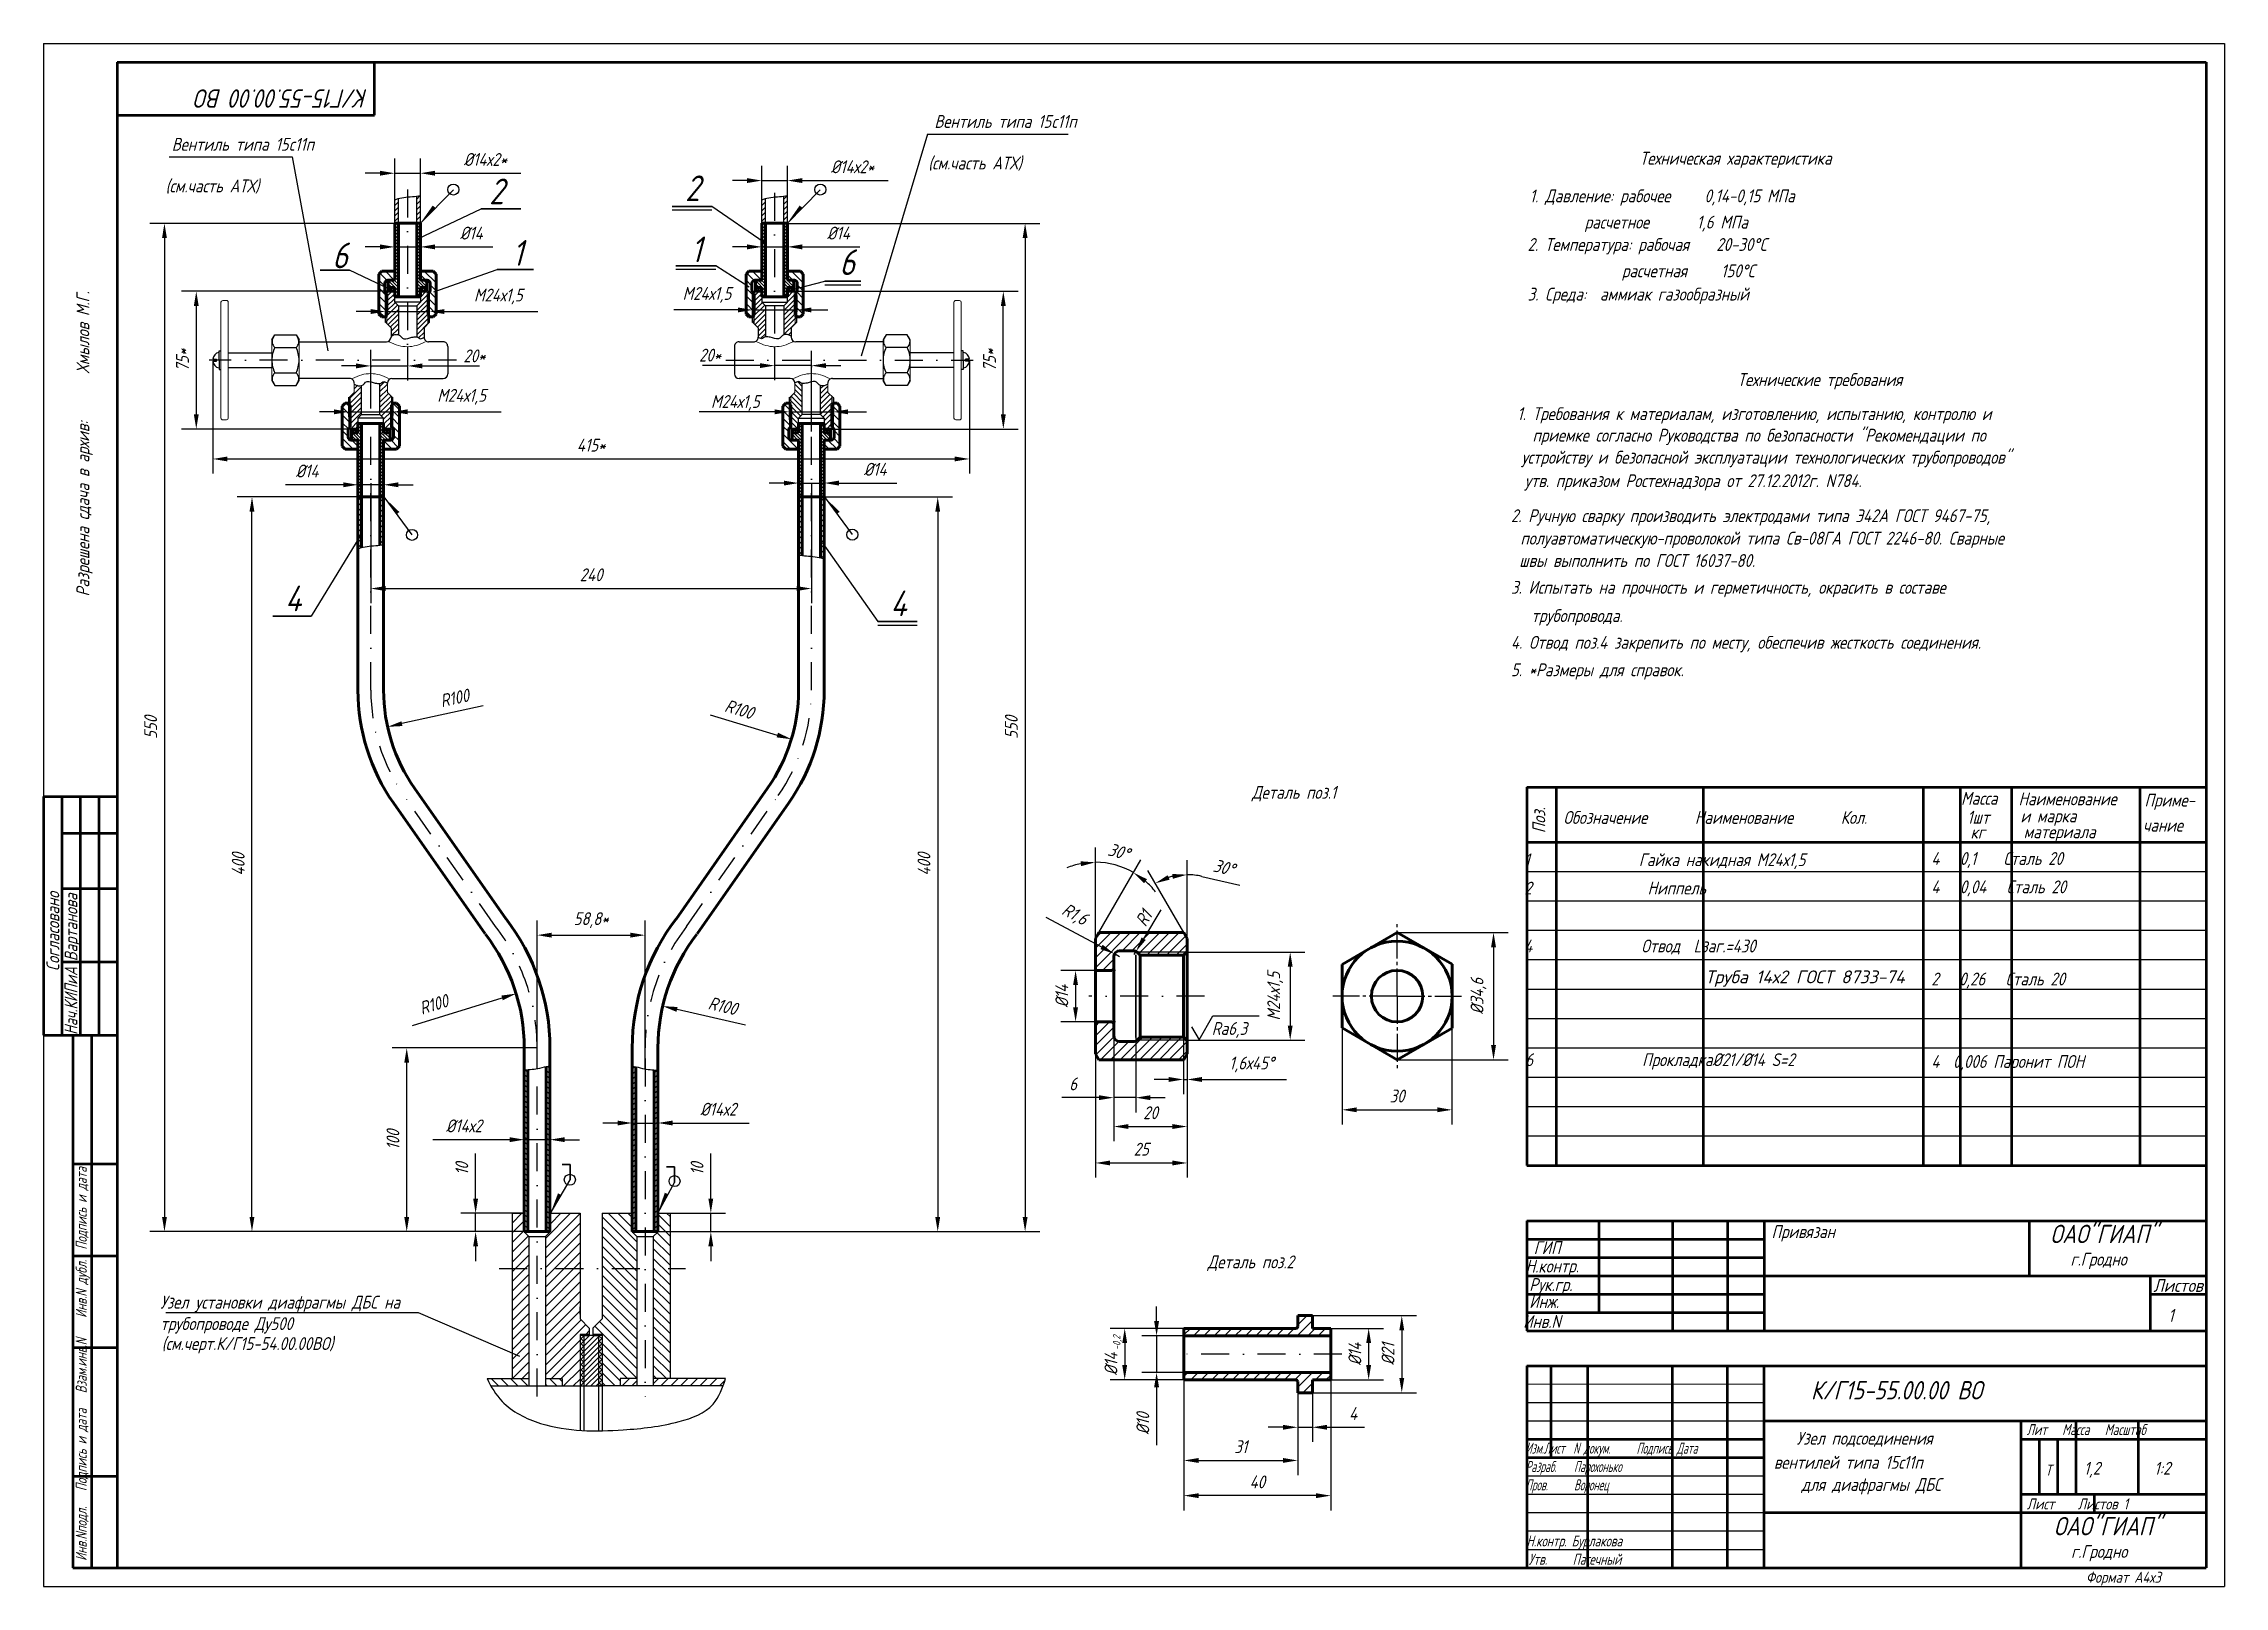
# Model space of a CAD drawing. Header units: inches. Extents: x 7144 to 8712, y 936 to 1903.
# Drawn here: x 7144 to 7738, y 936 to 1356 of the extents above; entities outside this region: 1.
import ezdxf
from ezdxf.enums import TextEntityAlignment as Align

# ---------------------------------------------------------------- set-up
doc = ezdxf.new("R2010")
doc.units = ezdxf.units.IN
doc.header["$LTSCALE"] = 0.6
doc.header["$MEASUREMENT"] = 0
for name, pattern in [('DASHDOT', [25.4, 12.7, -6.35, 0, -6.35]), ('K5LT_AXLED', [17.125, 12.625, -1.5, 1.5, -1.5]), ('K5LT_BASIC', [0]), ('K5LT_THIN', [0]), ('K5LT_THIN_INCLUDED_TO_HATCHING', [0])]:
    doc.linetypes.add(name, pattern=pattern)
doc.styles.add('KTEXTSTYLE', font='GOST_AU.SHX', dxfattribs={"width": 0.96, "height": 5})
doc.styles.get("Standard").update_dxf_attribs({"font": 'romand.shx', "width": 0.8, "oblique": 15, "height": 3.5})
doc.dimstyles.get("Standard").update_dxf_attribs({"dimtxt": 3.5, "dimasz": 4, "dimexe": 4, "dimexo": 0, "dimgap": 2, "dimtad": 1, "dimrnd": 0.05, "dimtxsty": 'Standard', "dimcen": 0.09, "dimadec": 0, "dimazin": 2, "dimtfac": 1, "dimtmove": 0, "dimatfit": 3, "dimfxl": 0, "dimtolj": 1, "dimtzin": 0, "dimlwd": 25, "dimlwe": 25, "dimarcsym": 0})
pattern_1 = [(135, (3636.9857, 583.68375), (-0.44194174, -0.44194174), [])]
pattern_2 = [(315, (7729.52, 27740.5427), (1.06066017, 1.06066017), [])]
pattern_3 = [(315, (7729.52, 27740.54273), (0.353553391, 0.353553391), []), (45, (7729.52, 27740.54273), (-0.353553391, 0.353553391), [])]
pattern_4 = [(135, (3630.91146, 583.68375), (-0.44194174, -0.44194174), [])]
pattern_5 = [(315, (7723.4458, 27740.5427), (1.06066017, 1.06066017), [])]
pattern_6 = [(315, (7723.4458, 27740.54273), (0.353553391, 0.353553391), []), (45, (7723.4458, 27740.54273), (-0.353553391, 0.353553391), [])]
pattern_7 = [(45, (252.7057, -55.0042), (-0.70710678, 0.70710678), [])]
pattern_8 = [(135, (252.7057, -55.0042), (-0.70710678, -0.70710678), [])]
pattern_9 = [(45, (252.7057, -55.0042), (-1.3258252, 1.3258252), [])]
pattern_10 = [(135, (252.7057, -55.0042), (-1.3258252, -1.3258252), [])]
pattern_11 = [(45, (290.9105, -612.6006), (-1.3258252, 1.3258252), [])]

msp = doc.modelspace()

# ---------------------------------------------------------------- texts
at = {"linetype": 'Continuous', "lineweight": 25, "oblique": 15, "width": 0.8}
for s, p in [('2. Ручную сварку производить электродами типа Э42А ГОСТ 9467-75,', (7543.84046, 1225.81013)), (' полуавтоматическую-проволокой типа Св-08ГА ГОСТ 2246-80. Сварные', (7544.56576, 1219.69786)), (' швы выполнить по ГОСТ 16037-80.', (7544.24046, 1213.61013)), ('3. Испытать на прочность и герметичность, окрасить в составе', (7543.84046, 1206.3114)), ('   трубопровода.', (7543.84046, 1198.6103)), ('4. Отвод поз.4 закрепить по месту, обеспечив жесткость соединения.', (7543.84046, 1191.33301)), ('5. *Размеры для справок.', (7543.84046, 1183.85487)), ('4   0,1    Сталь 20', (7658.3437, 1132.48724)), ('4   0,04   Сталь 20', (7658.3437, 1124.77131)), ('2   0,26   Сталь 20', (7658.3437, 1099.6839)), ('4  0,006 Паронит ПОН', (7658.3437, 1077.22733))]:
    msp.add_text(s, height=3.5, dxfattribs=at).set_placement(p)
at = {"lineweight": 25, "oblique": 15, "width": 0.8}
for s, p in [('Масса', (7666.44085, 1148.86626)), ('1шт', (7668.09656, 1143.71688)), ('и марка', (7682.62876, 1144.0601)), ('Приме-', (7716.39791, 1148.3787)), ('кг', (7669.01641, 1139.67093)), ('материала', (7683.48847, 1139.76299)), ('чание', (7716.00188, 1141.54936)), ('1,2', (7699.89706, 966.486)), ('1:2', (7719.05494, 966.486))]:
    msp.add_text(s, height=3.5, dxfattribs=at).set_placement(p)
msp.add_text('Поз.', height=3.5, rotation=90, dxfattribs=at).set_placement((7553.19646, 1141.13424))
at = {"lineweight": 25, "oblique": 15}
for s, width, p, p2 in [('Вартанова', 0.597705, (7153.3747, 1106.26266), (7153.3747, 1124.69188)), ('Нач.КИПиА', 0.628269, (7153.3747, 1086.22629), (7153.3747, 1104.65551))]:
    msp.add_text(s, height=3.5, rotation=90, dxfattribs=dict(at, width=width)).set_placement(p, p2, align=Align.FIT)
at = {"lineweight": 25, "oblique": 15, "width": 0.709967}
msp.add_text('Труба 14х2 ГОСТ 8733-74 ', height=3.5, dxfattribs=at).set_placement((7596.76095, 1100.26093), (7653.32163, 1100.26093), align=Align.FIT)
at = {"color": 0, "linetype": 'Continuous', "lineweight": 25, "oblique": 15, "width": 0.8}
for s, p in [('Привязан', (7614.81326, 1030.89654)), ('ГИП', (7550.04181, 1026.54515)), ('Рук.гр.', (7548.82541, 1016.48749)), (' Инв.N', (7545.302, 1006.45688)), ('Инж.', (7548.82541, 1011.86732)), ('1', (7722.8747, 1008.11985))]:
    msp.add_text(s, height=3.5, dxfattribs=at).set_placement(p)
msp.add_text('Н.контр.', height=3.5, rotation=0.32356061, dxfattribs=at).set_placement((7547.84777, 1021.48583))
at = {"color": 0, "linetype": 'Continuous', "lineweight": 25, "oblique": 15, "width": 0.626739}
msp.add_text('Листов', height=3.5, dxfattribs=at).set_placement((7718.8148, 1016.24944), (7732.28969, 1016.24944), align=Align.FIT)
at = {"color": 7, "insert": (8712.14313, 1903.24619), "char_height": 3.5, "attachment_point": 1, "style": 'KTEXTSTYLE'}
msp.add_mtext('{\\H1.4286x;\\Q15;\\W0.965;   }', dxfattribs=at)
at = {"lineweight": 40, "insert": (7232.53558, 1338.64613), "char_height": 5, "width": 94.7939654, "attachment_point": 1, "rotation": 180}
msp.add_mtext('\\pt20,30,45;К/Г15-55.00.00 ВО', dxfattribs=at)
at = {"char_height": 3.5, "attachment_point": 1}
for s, width, insert in [('Вентиль типа 15c11п  ', 39.176163, (7386.79764, 1336.6444)), ('Вентиль типа 15c11п  ', 39.176163, (7179.0689, 1330.42048)), ('(см.часть АТХ)', 54.3887981, (7385.10904, 1325.31551)), ('(см.часть АТХ)', 54.3887981, (7177.3803, 1319.09159)), ('Hаименование', 38.4998236, (7682.12781, 1152.2233)), ('Ra6,3', 35.4867105, (7462.34383, 1089.70801)), ('Узел установки диафрагмы ДБС на трубопроводе Ду500', 74.2083756, (7175.96379, 1015.1929)), ('(см.черт.К/Г15-54.00.00ВО)', 54.3887981, (7176.33931, 1003.93087))]:
    msp.add_mtext_dynamic_manual_height_columns(s, width=width, gutter_width=17.5, heights=[0], dxfattribs=dict(at, insert=insert))
at = {"char_height": 3.5, "attachment_point": 5}
for s, insert in [('\\A1;%%C14х2*', (7264.47766, 1324.5474)), ('\\A1;М24х1,5', (7324.84059, 1287.66161)), ('\\A1;20*', (7261.49993, 1271.07358)), ('\\A1;20*', (7325.68069, 1271.28718)), ('\\A1;М24х1,5', (7332.57117, 1258.24882))]:
    msp.add_mtext(s, dxfattribs=dict(at, insert=insert))
at = {"lineweight": 35, "attachment_point": 1}
for s, insert, char_height, width in [('Техническая характеристика', (7578.92159, 1326.61878), 3.5, 150.4337873), ('2', (7265.52438, 1319.34783), 7, 10.6963076), ('2', (7318.89817, 1320.19655), 7, 10.6963076), ('6', (7222.76311, 1301.93639), 7, 10.6963076), ('1', (7271.80639, 1302.61497), 7, 10.6963076), ('1', (7320.45921, 1303.57448), 7, 10.6963076), ('6', (7360.90626, 1300.08056), 7, 10.6963076), ('4', (7209.92218, 1208.5399), 7, 10.6963076), ('4', (7374.785, 1207.19224), 7, 10.6963076), ('ОАО"ГИАП"', (7690.72749, 1034.52162), 5, 36.1710308)]:
    msp.add_mtext(s, dxfattribs=dict(at, insert=insert, char_height=char_height, width=width))
at = {"lineweight": 25, "attachment_point": 1}
for s, insert, char_height, width in [('1. Давление: рабочее     0,14-0,15 МПа', (7548.93863, 1316.38204), 3.5, 156.7091141), ('      расчетное       1,6 МПа', (7552.76839, 1309.23824), 3.5, 156.7091141), ('2. Температура: рабочая    20-30%%DC', (7548.36962, 1303.15101), 3.5, 103.2863079), ('      расчетная     150%%DС ', (7562.9069, 1295.97118), 3.5, 156.7091141), ('3. Среда:  аммиак газообразный', (7548.36962, 1289.63398), 3.5, 117.8244803), ('1. Требования к материалам, изготовлению, испытанию, контролю и   ', (7545.5551, 1257.08522), 3.5, 187.040622), ('Обозначение       Наименование       Кол. ', (7558.14192, 1147.15891), 3.5, 173.1388308), ('   1                Гайка накидная М24х1,5       ', (7541.9365, 1135.65764), 3.5, 191.5678221), ('   2                 Ниппель        ', (7541.9365, 1127.94171), 3.5, 191.5678221), ('   4                Отвод  Lзаг.=430', (7541.8733, 1112.16832), 3.5, 191.5678221), ('  6                Прокладка%%C21/%%C14 S=2   ', (7544.03846, 1081.2111), 3.5, 191.5678221), ('г.Гродно', (7696.25543, 1026.89803), 3.5, 35.0627258), ('{\\W0.7; Лит   Масса   Масштаб}', (7682.91718, 980.26444), 3, 48.3623813), ('{\\W0.6; Изм.Лист  N докум.      Подпись Дата\\P Разраб.    Парохонько\\P Пров.      Воронец}', (7546.6415, 975.20543), 3, 75.9719037), ('Т', (7689.3537, 969.2461), 3, 4.7354834), ('Лист    Листов 1', (7684.32775, 960.01907), 3, 49.4706886), ('ОАО"ГИАП"', (7691.711, 954.97195), 5, 36.1710308), ('{\\W0.7; Н.контр. Бурлакова}', (7546.70564, 949.93472), 3, 40.54602), ('{\\W0.7;Утв.     Пасечный}', (7548.64125, 944.94444), 3, 39.2216532), ('г.Гродно', (7696.41618, 947.33013), 3.5, 35.0627258), ('Формат А4х3', (7700.47079, 940.05507), 3, 35.052293)]:
    msp.add_mtext(s, dxfattribs=dict(at, insert=insert, char_height=char_height, width=width))
at = {"lineweight": 25, "attachment_point": 1, "rotation": 90}
for s, insert, char_height, width in [('Разрешена сдача в архив:       Хмылов М.Г.          ', (7153.11669, 1205.57009), 3.5, 273.9552489), ('Согласовано', (7144.94572, 1103.58618), 3.5, 58.0237032), ('{\\W0.7; Инв.Nподл.   Подпись и дата   Взам.инв.N    Инв.N дубл.  Подпись и дата}', (7152.92665, 941.62116), 3, 144.2886599)]:
    msp.add_mtext(s, dxfattribs=dict(at, insert=insert, char_height=char_height, width=width))
at = {"lineweight": 40, "attachment_point": 1}
for s, insert, char_height, width in [('Технические требования', (7605.54812, 1266.36551), 3.5, 150.4337873), ('К/Г15-55.00.00 ВО', (7625.5443, 991.97293), 5, 116.2188114)]:
    msp.add_mtext(s, dxfattribs=dict(at, insert=insert, char_height=char_height, width=width))
at = {"linetype": 'Continuous', "lineweight": 25, "char_height": 3.5, "attachment_point": 1}
for s, insert, width in [('приемке согласно Руководства по безопасности "Рекомендации по  ', (7549.71353, 1251.22449), 197.5080816), ('  устройству и безопасной эксплуатации технологических трубопроводов" ', (7543.00562, 1245.22623), 197.5080816), (' утв. приказом Ростехнадзора от 27.12.2012г. N784.', (7545.72061, 1238.84243), 221.1666932)]:
    msp.add_mtext(s, dxfattribs=dict(at, insert=insert, width=width))
at = {"lineweight": 35, "char_height": 3.5, "attachment_point": 1}
for s, insert in [('Деталь поз.1', (7473.29264, 1153.98948)), ('Деталь поз.2', (7461.22264, 1026.17033))]:
    msp.add_mtext_dynamic_manual_height_columns(s, width=62.1235556, gutter_width=17.5, heights=[0], dxfattribs=dict(at, insert=insert))
at = {"char_height": 3.5, "attachment_point": 5}
for s, insert, rotation in [('\\A1;R1', (7443.81343, 1117.96867), 59.29588182), ('\\A1;%%C34,6', (7535.00877, 1096.75947), 90), ('\\A1;%%C14', (7434.88622, 996.63477), 90)]:
    msp.add_mtext(s, dxfattribs=dict(at, insert=insert, rotation=rotation))
at = {"color": 7, "linetype": 'Continuous', "insert": (7239.31677, 1057.66095), "char_height": 3.5, "attachment_point": 5, "rotation": 90}
msp.add_mtext('\\A1;100', dxfattribs=at)
at = {"insert": (7435.4352, 1000.42648), "char_height": 2, "attachment_point": 1, "rotation": 90}
msp.add_mtext_dynamic_manual_height_columns('-0,2', width=44.0731323, gutter_width=17.5, heights=[0], dxfattribs=at)
at = {"lineweight": 30, "char_height": 3.5, "width": 69.5733357, "attachment_point": 1}
for s, insert in [(' Узел подсоединения  ', (7619.79646, 978.15702)), (' вентилей типа 15с11п   ', (7613.60446, 971.60097)), ('для диафрагмы ДБС  ', (7622.94169, 965.5613))]:
    msp.add_mtext(s, dxfattribs=dict(at, insert=insert))

# ---------------------------------------------------------------- blocks, each defined once
blk = doc.blocks.new('U21')
at = {"color": 7, "linetype": 'K5LT_THIN_INCLUDED_TO_HATCHING', "lineweight": 18}
for p, q in [((52380.6, -1235.1), (52383.6, -1238.1)), ((52380.6, -1259.1), (52383.6, -1256.1))]:
    blk.add_line(p, q, dxfattribs=at)
blk = doc.blocks.new('U24')
at = {"color": 7, "linetype": 'K5LT_THIN_INCLUDED_TO_HATCHING', "lineweight": 18}
for p, q in [((52421.8, -1215.1), (52418.8, -1218.1)), ((52421.8, -1239.1), (52418.8, -1236.1))]:
    blk.add_line(p, q, dxfattribs=at)
blk = doc.blocks.new('*D35')
at = {"color": 0, "lineweight": 25}
for p, q in [((7233.29, 1283.15), (7229.29, 1283.15)), ((7237.29, 1281.75), (7237.29, 1287.15)), ((7237.29, 1283.15), (7249.29, 1283.15)), ((7249.29, 1281.75), (7249.29, 1287.15)), ((7253.29, 1283.15), (7278.76, 1283.15))]:
    blk.add_line(p, q, dxfattribs=at)
at = {"color": 0}
for points in [[(7233.29, 1283.81), (7233.29, 1282.48), (7237.29, 1283.15)], [(7253.29, 1283.81), (7253.29, 1282.48), (7249.29, 1283.15)]]:
    blk.add_solid(points, dxfattribs=at)
at = {"layer": 'DEFPOINTS', "color": 0}
for p in [(7249.29, 1283.15), (7237.29, 1281.75), (7249.29, 1281.75)]:
    blk.add_point(p, dxfattribs=at)
at = {"color": 0, "insert": (7268.02, 1287.23), "char_height": 3.5, "attachment_point": 5}
blk.add_mtext('\\A1;М24х1,5', dxfattribs=at)
blk = doc.blocks.new('*D36')
at = {"color": 0, "lineweight": 25}
for p, q in [((7239.79, 1307.16), (7239.79, 1296.75)), ((7246.79, 1307.16), (7246.79, 1296.75)), ((7235.79, 1300.75), (7231.79, 1300.75)), ((7239.79, 1300.75), (7246.79, 1300.75)), ((7250.79, 1300.75), (7266.53, 1300.75))]:
    blk.add_line(p, q, dxfattribs=at)
at = {"color": 0}
for points in [[(7235.79, 1301.42), (7235.79, 1300.08), (7239.79, 1300.75)], [(7250.79, 1301.42), (7250.79, 1300.08), (7246.79, 1300.75)]]:
    blk.add_solid(points, dxfattribs=at)
at = {"layer": 'DEFPOINTS', "color": 0}
for p in [(7239.79, 1307.16), (7246.79, 1307.16), (7246.79, 1300.75)]:
    blk.add_point(p, dxfattribs=at)
at = {"color": 0, "insert": (7260.66, 1304.5), "char_height": 3.5, "attachment_point": 5}
blk.add_mtext('\\A1;%%C14', dxfattribs=at)
blk = doc.blocks.new('*D37')
at = {"color": 0, "lineweight": 25}
for p, q in [((7339.79, 1307.16), (7339.79, 1296.75)), ((7346.79, 1307.16), (7346.79, 1296.75)), ((7335.79, 1300.75), (7331.79, 1300.75)), ((7339.79, 1300.75), (7346.79, 1300.75)), ((7350.79, 1300.75), (7366.53, 1300.75))]:
    blk.add_line(p, q, dxfattribs=at)
at = {"color": 0}
for points in [[(7335.79, 1301.42), (7335.79, 1300.08), (7339.79, 1300.75)], [(7350.79, 1301.42), (7350.79, 1300.08), (7346.79, 1300.75)]]:
    blk.add_solid(points, dxfattribs=at)
at = {"layer": 'DEFPOINTS', "color": 0}
for p in [(7339.79, 1307.16), (7346.79, 1307.16), (7346.79, 1300.75)]:
    blk.add_point(p, dxfattribs=at)
at = {"color": 0, "insert": (7360.66, 1304.5), "char_height": 3.5, "attachment_point": 5}
blk.add_mtext('\\A1;%%C14', dxfattribs=at)
blk = doc.blocks.new('*D38')
at = {"color": 0, "lineweight": 25}
for p, q in [((7335.79, 1318.8), (7331.79, 1318.8)), ((7339.79, 1313.47), (7339.79, 1322.8)), ((7339.79, 1318.8), (7346.79, 1318.8)), ((7346.79, 1313.47), (7346.79, 1322.8)), ((7350.79, 1318.8), (7374.17, 1318.8))]:
    blk.add_line(p, q, dxfattribs=at)
at = {"color": 0}
for points in [[(7335.79, 1319.47), (7335.79, 1318.14), (7339.79, 1318.8)], [(7350.79, 1319.47), (7350.79, 1318.14), (7346.79, 1318.8)]]:
    blk.add_solid(points, dxfattribs=at)
at = {"layer": 'DEFPOINTS', "color": 0}
for p in [(7346.79, 1318.8), (7339.79, 1313.47), (7346.79, 1313.47)]:
    blk.add_point(p, dxfattribs=at)
at = {"color": 0, "insert": (7364.48, 1322.55), "char_height": 3.5, "attachment_point": 5}
blk.add_mtext('\\A1;%%C14х2*', dxfattribs=at)
blk = doc.blocks.new('*D39')
at = {"color": 0, "lineweight": 25}
for p, q in [((7335.79, 1318.8), (7331.79, 1318.8)), ((7339.79, 1313.47), (7339.79, 1322.8)), ((7339.79, 1318.8), (7346.79, 1318.8)), ((7346.79, 1313.47), (7346.79, 1322.8)), ((7350.79, 1318.8), (7374.17, 1318.8))]:
    blk.add_line(p, q, dxfattribs=at)
at = {"color": 0}
for points in [[(7335.79, 1319.47), (7335.79, 1318.14), (7339.79, 1318.8)], [(7350.79, 1319.47), (7350.79, 1318.14), (7346.79, 1318.8)]]:
    blk.add_solid(points, dxfattribs=at)
at = {"layer": 'DEFPOINTS', "color": 0}
for p in [(7346.79, 1318.8), (7339.79, 1313.47), (7346.79, 1313.47)]:
    blk.add_point(p, dxfattribs=at)
at = {"color": 0, "insert": (7364.48, 1322.55), "char_height": 3.5, "attachment_point": 5}
blk.add_mtext('\\A1;%%C14х2*', dxfattribs=at)
blk = doc.blocks.new('*D40')
at = {"color": 0, "lineweight": 25}
for p, q in [((7225.79, 1235.98), (7210.05, 1235.98)), ((7229.79, 1232.66), (7229.79, 1239.98)), ((7236.79, 1235.98), (7229.79, 1235.98)), ((7236.79, 1232.66), (7236.79, 1239.98)), ((7240.79, 1235.98), (7244.79, 1235.98))]:
    blk.add_line(p, q, dxfattribs=at)
at = {"color": 0}
for points in [[(7225.79, 1236.65), (7225.79, 1235.32), (7229.79, 1235.98)], [(7240.79, 1236.65), (7240.79, 1235.32), (7236.79, 1235.98)]]:
    blk.add_solid(points, dxfattribs=at)
at = {"layer": 'DEFPOINTS', "color": 0}
for p in [(7229.79, 1235.98), (7229.79, 1232.66), (7236.79, 1232.66)]:
    blk.add_point(p, dxfattribs=at)
at = {"color": 0, "insert": (7215.92, 1239.73), "char_height": 3.5, "attachment_point": 5}
blk.add_mtext('\\A1;%%C14', dxfattribs=at)
blk = doc.blocks.new('*D41')
at = {"color": 0, "lineweight": 25}
for p, q in [((7345.79, 1236.45), (7341.79, 1236.45)), ((7349.79, 1232.66), (7349.79, 1240.45)), ((7349.79, 1236.45), (7356.79, 1236.45)), ((7356.79, 1232.66), (7356.79, 1240.45)), ((7360.79, 1236.45), (7376.53, 1236.45))]:
    blk.add_line(p, q, dxfattribs=at)
at = {"color": 0}
for points in [[(7345.79, 1237.11), (7345.79, 1235.78), (7349.79, 1236.45)], [(7360.79, 1237.11), (7360.79, 1235.78), (7356.79, 1236.45)]]:
    blk.add_solid(points, dxfattribs=at)
at = {"layer": 'DEFPOINTS', "color": 0}
for p in [(7356.79, 1236.45), (7349.79, 1232.66), (7356.79, 1232.66)]:
    blk.add_point(p, dxfattribs=at)
at = {"color": 0, "insert": (7370.66, 1240.2), "char_height": 3.5, "attachment_point": 5}
blk.add_mtext('\\A1;%%C14', dxfattribs=at)
blk = doc.blocks.new('*D42')
at = {"color": 0, "lineweight": 25}
for p, q in [((7227.29, 1254.45), (7227.29, 1259.84)), ((7239.29, 1254.45), (7239.29, 1259.84)), ((7223.29, 1255.84), (7219.29, 1255.84)), ((7227.29, 1255.84), (7239.29, 1255.84)), ((7243.29, 1255.84), (7268.76, 1255.84))]:
    blk.add_line(p, q, dxfattribs=at)
at = {"color": 0}
for points in [[(7223.29, 1256.51), (7223.29, 1255.18), (7227.29, 1255.84)], [(7243.29, 1256.51), (7243.29, 1255.18), (7239.29, 1255.84)]]:
    blk.add_solid(points, dxfattribs=at)
at = {"layer": 'DEFPOINTS', "color": 0}
for p in [(7227.29, 1254.45), (7239.29, 1255.84), (7239.29, 1254.45)]:
    blk.add_point(p, dxfattribs=at)
at = {"color": 0, "insert": (7258.02, 1259.93), "char_height": 3.5, "attachment_point": 5}
blk.add_mtext('\\A1;М24х1,5', dxfattribs=at)
blk = doc.blocks.new('*D43')
at = {"color": 0, "lineweight": 25}
for p, q in [((7229.79, 1232.66), (7196.92, 1232.66)), ((7200.92, 1036.66), (7200.92, 1228.66)), ((7275.09, 1032.66), (7196.92, 1032.66))]:
    blk.add_line(p, q, dxfattribs=at)
at = {"color": 0}
for points in [[(7200.25, 1228.66), (7201.58, 1228.66), (7200.92, 1232.66)], [(7200.25, 1036.66), (7201.58, 1036.66), (7200.92, 1032.66)]]:
    blk.add_solid(points, dxfattribs=at)
at = {"layer": 'DEFPOINTS', "color": 0}
for p in [(7200.92, 1232.66), (7229.79, 1232.66), (7275.09, 1032.66)]:
    blk.add_point(p, dxfattribs=at)
at = {"color": 0, "insert": (7197.17, 1132.66), "char_height": 3.5, "attachment_point": 5, "rotation": 90}
blk.add_mtext('\\A1;400', dxfattribs=at)
blk = doc.blocks.new('*D44')
at = {"color": 0, "lineweight": 25}
blk.add_line((7263.9, 1175.79), (7241.77, 1170.95), dxfattribs=at)
at = {"color": 0}
blk.add_solid([(7241.63, 1171.6), (7241.91, 1170.3), (7237.86, 1170.09)], dxfattribs=at)
at = {"layer": 'DEFPOINTS', "color": 0}
for p in [(7283.29, 1180.04), (7237.86, 1170.09)]:
    blk.add_point(p, dxfattribs=at)
at = {"color": 0, "insert": (7256.09, 1177.92), "char_height": 3.5, "attachment_point": 5, "rotation": 12.34811}
blk.add_mtext('\\A1;R100', dxfattribs=at)
blk = doc.blocks.new('*D45')
at = {"color": 0, "lineweight": 25}
blk.add_line((7325.69, 1173.34), (7344.01, 1167.86), dxfattribs=at)
at = {"color": 0}
blk.add_solid([(7344.2, 1168.5), (7343.82, 1167.22), (7347.84, 1166.72)], dxfattribs=at)
at = {"layer": 'DEFPOINTS', "color": 0}
for p in [(7303.29, 1180.04), (7347.84, 1166.72)]:
    blk.add_point(p, dxfattribs=at)
at = {"color": 0, "insert": (7333.65, 1174.87), "char_height": 3.5, "attachment_point": 5, "rotation": 343.35298}
blk.add_mtext('\\A1;R100', dxfattribs=at)
blk = doc.blocks.new('*D46')
at = {"color": 0, "lineweight": 25}
blk.add_line((7244.66, 1088.81), (7269.05, 1096.28), dxfattribs=at)
at = {"color": 0}
blk.add_solid([(7268.85, 1096.92), (7269.24, 1095.65), (7272.87, 1097.46)], dxfattribs=at)
at = {"layer": 'DEFPOINTS', "color": 0}
for p in [(7272.87, 1097.46), (7224.59, 1082.66)]:
    blk.add_point(p, dxfattribs=at)
at = {"color": 0, "insert": (7250.42, 1094.5), "char_height": 3.5, "attachment_point": 5, "rotation": 17.03649}
blk.add_mtext('\\A1;R100', dxfattribs=at)
blk = doc.blocks.new('*D47')
at = {"color": 0, "lineweight": 25}
blk.add_line((7335.31, 1088.84), (7316.69, 1093.15), dxfattribs=at)
at = {"color": 0}
blk.add_solid([(7316.84, 1093.8), (7316.54, 1092.5), (7312.79, 1094.05)], dxfattribs=at)
at = {"layer": 'DEFPOINTS', "color": 0}
for p in [(7312.79, 1094.05), (7361.99, 1082.66)]:
    blk.add_point(p, dxfattribs=at)
at = {"color": 0, "insert": (7329.16, 1094.11), "char_height": 3.5, "attachment_point": 5, "rotation": 346.9648}
blk.add_mtext('\\A1;R100', dxfattribs=at)
blk = doc.blocks.new('*D48')
at = {"color": 0, "lineweight": 25}
for p, q in [((7261.83, 1041.66), (7261.83, 1053.89)), ((7274.96, 1037.66), (7257.83, 1037.66)), ((7261.83, 1032.66), (7261.83, 1037.66)), ((7275.09, 1032.66), (7257.83, 1032.66)), ((7261.83, 1028.66), (7261.83, 1024.66))]:
    blk.add_line(p, q, dxfattribs=at)
at = {"color": 0}
for points in [[(7261.16, 1041.66), (7262.5, 1041.66), (7261.83, 1037.66)], [(7261.16, 1028.66), (7262.5, 1028.66), (7261.83, 1032.66)]]:
    blk.add_solid(points, dxfattribs=at)
at = {"layer": 'DEFPOINTS', "color": 0}
for p in [(7261.83, 1037.66), (7274.96, 1037.66), (7275.09, 1032.66)]:
    blk.add_point(p, dxfattribs=at)
at = {"color": 0, "insert": (7258.08, 1049.77), "char_height": 3.5, "attachment_point": 5, "rotation": 90}
blk.add_mtext('\\A1;10', dxfattribs=at)
blk = doc.blocks.new('*D49')
at = {"color": 0, "lineweight": 25}
for p, q in [((7325.9, 1041.66), (7325.9, 1053.89)), ((7311.61, 1037.66), (7329.9, 1037.66)), ((7325.9, 1032.66), (7325.9, 1037.66)), ((7311.61, 1032.66), (7329.9, 1032.66)), ((7325.9, 1028.66), (7325.9, 1024.66))]:
    blk.add_line(p, q, dxfattribs=at)
at = {"color": 0}
for points in [[(7325.23, 1041.66), (7326.56, 1041.66), (7325.9, 1037.66)], [(7325.23, 1028.66), (7326.56, 1028.66), (7325.9, 1032.66)]]:
    blk.add_solid(points, dxfattribs=at)
at = {"layer": 'DEFPOINTS', "color": 0}
for p in [(7311.61, 1037.66), (7325.9, 1037.66), (7311.61, 1032.66)]:
    blk.add_point(p, dxfattribs=at)
at = {"color": 0, "insert": (7322.15, 1049.77), "char_height": 3.5, "attachment_point": 5, "rotation": 90}
blk.add_mtext('\\A1;10', dxfattribs=at)
blk = doc.blocks.new('*D50')
at = {"color": 0, "lineweight": 25}
for p, q in [((7278.59, 1076.96), (7278.59, 1117.37)), ((7307.99, 1076.96), (7307.99, 1117.37)), ((7282.59, 1113.37), (7303.99, 1113.37))]:
    blk.add_line(p, q, dxfattribs=at)
at = {"color": 0}
for points in [[(7282.59, 1114.04), (7282.59, 1112.7), (7278.59, 1113.37)], [(7303.99, 1114.04), (7303.99, 1112.7), (7307.99, 1113.37)]]:
    blk.add_solid(points, dxfattribs=at)
at = {"layer": 'DEFPOINTS', "color": 0}
for p in [(7307.99, 1113.37), (7278.59, 1076.96), (7307.99, 1076.96)]:
    blk.add_point(p, dxfattribs=at)
at = {"color": 0, "insert": (7293.29, 1117.45), "char_height": 3.5, "attachment_point": 5}
blk.add_mtext('\\A1;58,8*', dxfattribs=at)
blk = doc.blocks.new('*D51')
at = {"color": 0, "lineweight": 25}
for p, q in [((7233.29, 1236.41), (7233.29, 1203.73)), ((7353.29, 1236.41), (7353.29, 1203.73)), ((7237.29, 1207.73), (7349.29, 1207.73))]:
    blk.add_line(p, q, dxfattribs=at)
at = {"color": 0}
for points in [[(7237.29, 1208.4), (7237.29, 1207.06), (7233.29, 1207.73)], [(7349.29, 1208.4), (7349.29, 1207.06), (7353.29, 1207.73)]]:
    blk.add_solid(points, dxfattribs=at)
at = {"layer": 'DEFPOINTS', "color": 0}
for p in [(7233.29, 1236.41), (7353.29, 1236.41), (7353.29, 1207.73)]:
    blk.add_point(p, dxfattribs=at)
at = {"color": 0, "insert": (7293.29, 1211.48), "char_height": 3.5, "attachment_point": 5}
blk.add_mtext('\\A1;240', dxfattribs=at)
blk = doc.blocks.new('*D52')
at = {"color": 0, "lineweight": 25}
for p, q in [((7271.09, 1057.69), (7250.2, 1057.69)), ((7275.09, 1054.37), (7275.09, 1061.69)), ((7282.09, 1057.69), (7275.09, 1057.69)), ((7282.09, 1054.37), (7282.09, 1061.69)), ((7286.09, 1057.69), (7290.09, 1057.69))]:
    blk.add_line(p, q, dxfattribs=at)
at = {"color": 0}
for points in [[(7271.09, 1058.36), (7271.09, 1057.03), (7275.09, 1057.69)], [(7286.09, 1058.36), (7286.09, 1057.03), (7282.09, 1057.69)]]:
    blk.add_solid(points, dxfattribs=at)
at = {"layer": 'DEFPOINTS', "color": 0}
for p in [(7275.09, 1057.69), (7275.09, 1054.37), (7282.09, 1054.37)]:
    blk.add_point(p, dxfattribs=at)
at = {"color": 0, "insert": (7258.64, 1061.44), "char_height": 3.5, "attachment_point": 5}
blk.add_mtext('\\A1;%%C14х2', dxfattribs=at)
blk = doc.blocks.new('*D53')
at = {"color": 0, "lineweight": 25}
for p, q in [((7239.79, 1307.16), (7173.08, 1307.16)), ((7177.08, 1303.16), (7177.08, 1036.66)), ((7275.09, 1032.66), (7173.08, 1032.66))]:
    blk.add_line(p, q, dxfattribs=at)
at = {"color": 0}
for points in [[(7176.42, 1303.16), (7177.75, 1303.16), (7177.08, 1307.16)], [(7176.42, 1036.66), (7177.75, 1036.66), (7177.08, 1032.66)]]:
    blk.add_solid(points, dxfattribs=at)
at = {"layer": 'DEFPOINTS', "color": 0}
for p in [(7239.79, 1307.16), (7177.08, 1032.66), (7275.09, 1032.66)]:
    blk.add_point(p, dxfattribs=at)
at = {"color": 0, "insert": (7173.33, 1169.91), "char_height": 3.5, "attachment_point": 5, "rotation": 90}
blk.add_mtext('\\A1;550', dxfattribs=at)
blk = doc.blocks.new('*D54')
at = {"color": 0, "lineweight": 25}
for p, q in [((7356.79, 1232.66), (7391.7, 1232.66)), ((7387.7, 1228.66), (7387.7, 1036.66)), ((7311.49, 1032.66), (7391.7, 1032.66))]:
    blk.add_line(p, q, dxfattribs=at)
at = {"color": 0}
for points in [[(7387.04, 1228.66), (7388.37, 1228.66), (7387.7, 1232.66)], [(7387.04, 1036.66), (7388.37, 1036.66), (7387.7, 1032.66)]]:
    blk.add_solid(points, dxfattribs=at)
at = {"layer": 'DEFPOINTS', "color": 0}
for p in [(7356.79, 1232.66), (7311.49, 1032.66), (7387.7, 1032.66)]:
    blk.add_point(p, dxfattribs=at)
at = {"color": 0, "insert": (7383.95, 1132.66), "char_height": 3.5, "attachment_point": 5, "rotation": 90}
blk.add_mtext('\\A1;400', dxfattribs=at)
blk = doc.blocks.new('*D55')
at = {"color": 0, "lineweight": 25}
for p, q in [((7348.54, 1288.66), (7409.57, 1288.66)), ((7405.57, 1255.16), (7405.57, 1284.66)), ((7358.54, 1251.16), (7409.57, 1251.16))]:
    blk.add_line(p, q, dxfattribs=at)
at = {"color": 0}
for points in [[(7404.9, 1284.66), (7406.24, 1284.66), (7405.57, 1288.66)], [(7404.9, 1255.16), (7406.24, 1255.16), (7405.57, 1251.16)]]:
    blk.add_solid(points, dxfattribs=at)
at = {"layer": 'DEFPOINTS', "color": 0}
for p in [(7348.54, 1288.66), (7405.57, 1288.66), (7358.54, 1251.16)]:
    blk.add_point(p, dxfattribs=at)
at = {"color": 0, "insert": (7401.82, 1269.91), "char_height": 3.5, "attachment_point": 5, "rotation": 90}
blk.add_mtext('\\A1;75*', dxfattribs=at)
blk = doc.blocks.new('*D56')
at = {"color": 0, "lineweight": 25}
for p, q in [((7346.79, 1307.16), (7415.51, 1307.16)), ((7411.51, 1303.16), (7411.51, 1036.66)), ((7311.49, 1032.66), (7415.51, 1032.66))]:
    blk.add_line(p, q, dxfattribs=at)
at = {"color": 0}
for points in [[(7410.84, 1303.16), (7412.18, 1303.16), (7411.51, 1307.16)], [(7410.84, 1036.66), (7412.18, 1036.66), (7411.51, 1032.66)]]:
    blk.add_solid(points, dxfattribs=at)
at = {"layer": 'DEFPOINTS', "color": 0}
for p in [(7346.79, 1307.16), (7311.49, 1032.66), (7411.51, 1032.66)]:
    blk.add_point(p, dxfattribs=at)
at = {"color": 0, "insert": (7407.76, 1169.91), "char_height": 3.5, "attachment_point": 5, "rotation": 90}
blk.add_mtext('\\A1;550', dxfattribs=at)
blk = doc.blocks.new('*D57')
at = {"color": 0, "lineweight": 25}
for p, q in [((7454.65, 1085.57), (7454.65, 1070.08)), ((7455.65, 1084.57), (7455.65, 1070.08)), ((7450.65, 1074.08), (7446.65, 1074.08)), ((7454.65, 1074.08), (7455.65, 1074.08)), ((7459.65, 1074.08), (7482.72, 1074.08))]:
    blk.add_line(p, q, dxfattribs=at)
at = {"color": 0}
for points in [[(7450.65, 1074.74), (7450.65, 1073.41), (7454.65, 1074.08)], [(7459.65, 1074.74), (7459.65, 1073.41), (7455.65, 1074.08)]]:
    blk.add_solid(points, dxfattribs=at)
at = {"layer": 'DEFPOINTS', "color": 0}
for p in [(7454.65, 1085.57), (7455.65, 1084.57), (7455.65, 1074.08)]:
    blk.add_point(p, dxfattribs=at)
at = {"color": 0, "insert": (7473.19, 1078.16), "char_height": 3.5, "attachment_point": 5}
blk.add_mtext('\\A1;1,6х45%%D', dxfattribs=at)
blk = doc.blocks.new('*D58')
at = {"color": 0, "lineweight": 25}
for p, q in [((7436.11, 1103.76), (7421.25, 1103.76)), ((7425.25, 1099.76), (7425.25, 1093.76)), ((7436.11, 1089.76), (7421.25, 1089.76))]:
    blk.add_line(p, q, dxfattribs=at)
at = {"color": 0}
for points in [[(7424.58, 1099.76), (7425.92, 1099.76), (7425.25, 1103.76)], [(7424.58, 1093.76), (7425.92, 1093.76), (7425.25, 1089.76)]]:
    blk.add_solid(points, dxfattribs=at)
at = {"layer": 'DEFPOINTS', "color": 0}
for p in [(7436.11, 1103.76), (7425.25, 1089.76), (7436.11, 1089.76)]:
    blk.add_point(p, dxfattribs=at)
at = {"color": 0, "insert": (7421.5, 1096.76), "char_height": 3.5, "attachment_point": 5, "rotation": 90}
blk.add_mtext('\\A1;%%C14', dxfattribs=at)
blk = doc.blocks.new('*D59')
at = {"color": 0, "lineweight": 25}
for p, q in [((7455.46, 1108.76), (7487.71, 1108.76)), ((7483.71, 1104.76), (7483.71, 1088.76)), ((7455.46, 1084.76), (7487.71, 1084.76))]:
    blk.add_line(p, q, dxfattribs=at)
at = {"color": 0}
for points in [[(7483.04, 1104.76), (7484.37, 1104.76), (7483.71, 1108.76)], [(7483.04, 1088.76), (7484.37, 1088.76), (7483.71, 1084.76)]]:
    blk.add_solid(points, dxfattribs=at)
at = {"layer": 'DEFPOINTS', "color": 0}
for p in [(7455.46, 1108.76), (7455.46, 1084.76), (7483.71, 1084.76)]:
    blk.add_point(p, dxfattribs=at)
at = {"color": 0, "insert": (7479.62, 1096.76), "char_height": 3.5, "attachment_point": 5, "rotation": 90}
blk.add_mtext('\\A1;М24х1,5', dxfattribs=at)
blk = doc.blocks.new('*D60')
at = {"color": 0, "lineweight": 25}
for p, q in [((7497.83, 1088.1), (7497.83, 1061.82)), ((7527.78, 1088.07), (7527.78, 1061.82)), ((7501.83, 1065.82), (7523.78, 1065.82))]:
    blk.add_line(p, q, dxfattribs=at)
at = {"color": 0}
for points in [[(7501.83, 1066.49), (7501.83, 1065.16), (7497.83, 1065.82)], [(7523.78, 1066.49), (7523.78, 1065.16), (7527.78, 1065.82)]]:
    blk.add_solid(points, dxfattribs=at)
at = {"layer": 'DEFPOINTS', "color": 0}
for p in [(7497.83, 1088.1), (7527.78, 1088.07), (7527.78, 1065.82)]:
    blk.add_point(p, dxfattribs=at)
at = {"color": 0, "insert": (7512.81, 1069.57), "char_height": 3.5, "attachment_point": 5}
blk.add_mtext('\\A1;30', dxfattribs=at)
blk = doc.blocks.new('*D61')
at = {"color": 0, "lineweight": 25}
for p, q in [((7430.65, 1112.48), (7430.65, 1137.2)), ((7431.58, 1114.08), (7443.07, 1133.85))]:
    blk.add_line(p, q, dxfattribs=at)
for start, end in [(101.07999, 112.15998), (59.8365, 90), (37.67652, 48.75651)]:
    blk.add_arc((7430.65, 1112.48), 20.72, start, end, dxfattribs=at)
at = {"color": 0}
for points in [[(7426.61, 1133.47), (7426.73, 1132.15), (7430.65, 1133.2)], [(7443.92, 1127.52), (7444.7, 1128.6), (7441.06, 1130.39)]]:
    blk.add_solid(points, dxfattribs=at)
at = {"layer": 'DEFPOINTS', "color": 0}
for p in [(7437.77, 1131.93), (7430.65, 1112.48), (7430.65, 1112.48), (7431.58, 1114.08), (7430.65, 1096.76)]:
    blk.add_point(p, dxfattribs=at)
at = {"color": 0, "insert": (7437.02, 1136.1), "char_height": 3.5, "attachment_point": 5, "rotation": 344.91825}
blk.add_mtext('\\A1;30°', dxfattribs=at)
blk = doc.blocks.new('*D62')
at = {"color": 0, "lineweight": 25}
for p, q in [((7454.72, 1114.08), (7444.92, 1130.94)), ((7455.65, 1112.48), (7455.65, 1133.83)), ((7459.63, 1129.37), (7469.97, 1126.94))]:
    blk.add_line(p, q, dxfattribs=at)
for start, end in [(103.23845, 106.92505), (76.76155, 90)]:
    blk.add_arc((7455.65, 1112.48), 17.35, start, end, dxfattribs=at)
at = {"color": 0}
for points in [[(7450.87, 1128.47), (7450.33, 1129.69), (7446.93, 1127.48)], [(7451.6, 1130.03), (7451.76, 1128.71), (7455.65, 1129.83)]]:
    blk.add_solid(points, dxfattribs=at)
at = {"layer": 'DEFPOINTS', "color": 0}
for p in [(7449.69, 1128.77), (7454.72, 1114.08), (7455.65, 1112.48), (7455.65, 1112.48), (7455.65, 1096.76)]:
    blk.add_point(p, dxfattribs=at)
at = {"color": 0, "insert": (7465.66, 1131.8), "char_height": 3.5, "attachment_point": 5, "rotation": 346.76155}
blk.add_mtext('\\A1;30°', dxfattribs=at)
blk = doc.blocks.new('*D63')
at = {"color": 0, "lineweight": 25}
for p, q in [((7441.65, 1096.76), (7441.65, 1065.13)), ((7435.65, 1086.01), (7435.65, 1065.13)), ((7431.65, 1069.13), (7421.52, 1069.13)), ((7441.65, 1069.13), (7435.65, 1069.13)), ((7445.65, 1069.13), (7449.65, 1069.13))]:
    blk.add_line(p, q, dxfattribs=at)
at = {"color": 0}
for points in [[(7431.65, 1069.79), (7431.65, 1068.46), (7435.65, 1069.13)], [(7445.65, 1069.79), (7445.65, 1068.46), (7441.65, 1069.13)]]:
    blk.add_solid(points, dxfattribs=at)
at = {"layer": 'DEFPOINTS', "color": 0}
for p in [(7441.65, 1096.76), (7435.65, 1086.01), (7435.65, 1069.13)]:
    blk.add_point(p, dxfattribs=at)
at = {"color": 0, "insert": (7424.58, 1072.88), "char_height": 3.5, "attachment_point": 5}
blk.add_mtext('\\A1;6', dxfattribs=at)
blk = doc.blocks.new('*D64')
at = {"color": 0, "lineweight": 25}
for p, q in [((7435.65, 1086.01), (7435.65, 1057.27)), ((7455.65, 1081.04), (7455.65, 1057.27)), ((7439.65, 1061.27), (7451.65, 1061.27))]:
    blk.add_line(p, q, dxfattribs=at)
at = {"color": 0}
for points in [[(7439.65, 1061.94), (7439.65, 1060.61), (7435.65, 1061.27)], [(7451.65, 1061.94), (7451.65, 1060.61), (7455.65, 1061.27)]]:
    blk.add_solid(points, dxfattribs=at)
at = {"layer": 'DEFPOINTS', "color": 0}
for p in [(7435.65, 1086.01), (7455.65, 1081.04), (7455.65, 1061.27)]:
    blk.add_point(p, dxfattribs=at)
at = {"color": 0, "insert": (7445.65, 1065.02), "char_height": 3.5, "attachment_point": 5}
blk.add_mtext('\\A1;20', dxfattribs=at)
blk = doc.blocks.new('*D65')
at = {"color": 0, "lineweight": 25}
for p, q in [((7455.65, 1084.57), (7455.65, 1047.35)), ((7430.65, 1081.04), (7430.65, 1047.35)), ((7434.65, 1051.35), (7451.65, 1051.35))]:
    blk.add_line(p, q, dxfattribs=at)
at = {"color": 0}
for points in [[(7434.65, 1052.01), (7434.65, 1050.68), (7430.65, 1051.35)], [(7451.65, 1052.01), (7451.65, 1050.68), (7455.65, 1051.35)]]:
    blk.add_solid(points, dxfattribs=at)
at = {"layer": 'DEFPOINTS', "color": 0}
for p in [(7455.65, 1084.57), (7430.65, 1081.04), (7455.65, 1051.35)]:
    blk.add_point(p, dxfattribs=at)
at = {"color": 0, "insert": (7443.15, 1055.1), "char_height": 3.5, "attachment_point": 5}
blk.add_mtext('\\A1;25', dxfattribs=at)
blk = doc.blocks.new('*D66')
at = {"color": 0, "lineweight": 25}
for p, q in [((7417.15, 1118.28), (7432.32, 1110.15)), ((7437.25, 1107.51), (7435.84, 1108.26))]:
    blk.add_line(p, q, dxfattribs=at)
at = {"color": 0}
blk.add_solid([(7432.63, 1110.74), (7432, 1109.57), (7435.84, 1108.26)], dxfattribs=at)
at = {"layer": 'DEFPOINTS', "color": 0}
for p in [(7435.84, 1108.26), (7437.25, 1107.51)]:
    blk.add_point(p, dxfattribs=at)
at = {"color": 0, "insert": (7424.9, 1118.76), "char_height": 3.5, "attachment_point": 5, "rotation": 331.82931}
blk.add_mtext('\\A1;R1,6', dxfattribs=at)
blk = doc.blocks.new('*D68')
at = {"color": 0, "lineweight": 25}
for p, q in [((7494.75, 1006.31), (7509.08, 1006.31)), ((7505.08, 1002.31), (7505.08, 996.31)), ((7494.75, 992.31), (7509.08, 992.31))]:
    blk.add_line(p, q, dxfattribs=at)
at = {"color": 0}
for points in [[(7504.41, 1002.31), (7505.75, 1002.31), (7505.08, 1006.31)], [(7504.41, 996.31), (7505.75, 996.31), (7505.08, 992.31)]]:
    blk.add_solid(points, dxfattribs=at)
at = {"layer": 'DEFPOINTS', "color": 0}
for p in [(7494.75, 1006.31), (7494.75, 992.31), (7505.08, 992.31)]:
    blk.add_point(p, dxfattribs=at)
at = {"color": 0, "insert": (7501.33, 999.31), "char_height": 3.5, "attachment_point": 5, "rotation": 90}
blk.add_mtext('\\A1;%%C14', dxfattribs=at)
blk = doc.blocks.new('*D69')
at = {"color": 0, "lineweight": 25}
for p, q in [((7489.75, 1009.81), (7518.1, 1009.81)), ((7514.1, 1005.81), (7514.1, 992.81)), ((7489.75, 988.81), (7518.1, 988.81))]:
    blk.add_line(p, q, dxfattribs=at)
at = {"color": 0}
for points in [[(7513.44, 1005.81), (7514.77, 1005.81), (7514.1, 1009.81)], [(7513.44, 992.81), (7514.77, 992.81), (7514.1, 988.81)]]:
    blk.add_solid(points, dxfattribs=at)
at = {"layer": 'DEFPOINTS', "color": 0}
for p in [(7489.75, 1009.81), (7489.75, 988.81), (7514.1, 988.81)]:
    blk.add_point(p, dxfattribs=at)
at = {"color": 0, "insert": (7510.35, 999.31), "char_height": 3.5, "attachment_point": 5, "rotation": 90}
blk.add_mtext('\\A1;%%C21', dxfattribs=at)
blk = doc.blocks.new('*D70')
at = {"color": 0, "lineweight": 25}
for p, q in [((7454.75, 992.31), (7454.75, 966.36)), ((7485.75, 991.81), (7485.75, 966.36)), ((7458.75, 970.36), (7481.75, 970.36))]:
    blk.add_line(p, q, dxfattribs=at)
at = {"color": 0}
for points in [[(7458.75, 971.03), (7458.75, 969.69), (7454.75, 970.36)], [(7481.75, 971.03), (7481.75, 969.69), (7485.75, 970.36)]]:
    blk.add_solid(points, dxfattribs=at)
at = {"layer": 'DEFPOINTS', "color": 0}
for p in [(7454.75, 992.31), (7485.75, 991.81), (7485.75, 970.36)]:
    blk.add_point(p, dxfattribs=at)
at = {"color": 0, "insert": (7470.25, 974.11), "char_height": 3.5, "attachment_point": 5}
blk.add_mtext('\\A1;31', dxfattribs=at)
blk = doc.blocks.new('*D71')
at = {"color": 0, "lineweight": 25}
for p, q in [((7485.75, 988.81), (7485.75, 975.39)), ((7489.75, 988.81), (7489.75, 975.39)), ((7481.75, 979.39), (7477.75, 979.39)), ((7485.75, 979.39), (7489.75, 979.39)), ((7493.75, 979.39), (7503.93, 979.39))]:
    blk.add_line(p, q, dxfattribs=at)
at = {"color": 0}
for points in [[(7481.75, 980.06), (7481.75, 978.72), (7485.75, 979.39)], [(7493.75, 980.06), (7493.75, 978.72), (7489.75, 979.39)]]:
    blk.add_solid(points, dxfattribs=at)
at = {"layer": 'DEFPOINTS', "color": 0}
for p in [(7485.75, 988.81), (7489.75, 988.81), (7489.75, 979.39)]:
    blk.add_point(p, dxfattribs=at)
at = {"color": 0, "insert": (7500.84, 983.14), "char_height": 3.5, "attachment_point": 5}
blk.add_mtext('\\A1;4', dxfattribs=at)
blk = doc.blocks.new('*D67')
at = {"color": 0, "lineweight": 25}
for p, q in [((7454.75, 992.31), (7454.75, 956.78)), ((7494.75, 992.31), (7494.75, 956.78)), ((7490.75, 960.78), (7458.75, 960.78))]:
    blk.add_line(p, q, dxfattribs=at)
at = {"color": 0}
for points in [[(7458.75, 961.44), (7458.75, 960.11), (7454.75, 960.78)], [(7490.75, 961.44), (7490.75, 960.11), (7494.75, 960.78)]]:
    blk.add_solid(points, dxfattribs=at)
at = {"layer": 'DEFPOINTS', "color": 0}
for p in [(7454.75, 992.31), (7494.75, 992.31), (7454.75, 960.78)]:
    blk.add_point(p, dxfattribs=at)
at = {"color": 0, "insert": (7474.75, 964.53), "char_height": 3.5, "attachment_point": 5}
blk.add_mtext('\\A1;40', dxfattribs=at)
blk = doc.blocks.new('*D72')
at = {"color": 0, "lineweight": 25}
for p, q in [((7447.32, 1008.31), (7447.32, 1012.31)), ((7454.75, 1004.31), (7443.32, 1004.31)), ((7447.32, 1004.31), (7447.32, 994.31)), ((7454.75, 994.31), (7443.32, 994.31)), ((7447.32, 990.31), (7447.32, 974.49))]:
    blk.add_line(p, q, dxfattribs=at)
at = {"color": 0}
for points in [[(7446.65, 1008.31), (7447.98, 1008.31), (7447.32, 1004.31)], [(7446.65, 990.31), (7447.98, 990.31), (7447.32, 994.31)]]:
    blk.add_solid(points, dxfattribs=at)
at = {"layer": 'DEFPOINTS', "color": 0}
for p in [(7454.75, 1004.31), (7447.32, 994.31), (7454.75, 994.31)]:
    blk.add_point(p, dxfattribs=at)
at = {"color": 0, "insert": (7443.57, 980.4), "char_height": 3.5, "attachment_point": 5, "rotation": 90}
blk.add_mtext('\\A1;%%C10', dxfattribs=at)
blk = doc.blocks.new('*D73')
at = {"color": 0, "lineweight": 25}
for p, q in [((7304.49, 1032.66), (7304.49, 1066.23)), ((7311.49, 1032.66), (7311.49, 1066.23)), ((7300.49, 1062.23), (7296.49, 1062.23)), ((7304.49, 1062.23), (7311.49, 1062.23)), ((7315.49, 1062.23), (7336.38, 1062.23))]:
    blk.add_line(p, q, dxfattribs=at)
at = {"color": 0}
for points in [[(7300.49, 1062.89), (7300.49, 1061.56), (7304.49, 1062.23)], [(7315.49, 1062.89), (7315.49, 1061.56), (7311.49, 1062.23)]]:
    blk.add_solid(points, dxfattribs=at)
at = {"layer": 'DEFPOINTS', "color": 0}
for p in [(7311.49, 1062.23), (7304.49, 1032.66), (7311.49, 1032.66)]:
    blk.add_point(p, dxfattribs=at)
at = {"color": 0, "insert": (7327.93, 1065.98), "char_height": 3.5, "attachment_point": 5}
blk.add_mtext('\\A1;%%C14х2', dxfattribs=at)
blk = doc.blocks.new('*D74')
at = {"color": 0, "lineweight": 25}
for p, q in [((7190.24, 1269.61), (7190.24, 1239.01)), ((7396.33, 1269.61), (7396.33, 1239.01)), ((7194.24, 1243.01), (7392.33, 1243.01))]:
    blk.add_line(p, q, dxfattribs=at)
at = {"color": 0}
for points in [[(7194.24, 1243.68), (7194.24, 1242.35), (7190.24, 1243.01)], [(7392.33, 1243.68), (7392.33, 1242.35), (7396.33, 1243.01)]]:
    blk.add_solid(points, dxfattribs=at)
at = {"layer": 'DEFPOINTS', "color": 0}
for p in [(7190.24, 1269.61), (7396.33, 1269.61), (7396.33, 1243.01)]:
    blk.add_point(p, dxfattribs=at)
at = {"color": 0, "insert": (7293.29, 1246.76), "char_height": 3.5, "attachment_point": 5}
blk.add_mtext('\\A1;415*', dxfattribs=at)
blk = doc.blocks.new('*D75')
at = {"color": 0, "lineweight": 25}
for p, q in [((7238.09, 1288.66), (7181.75, 1288.66)), ((7185.75, 1284.66), (7185.75, 1255.16)), ((7228.09, 1251.16), (7181.75, 1251.16))]:
    blk.add_line(p, q, dxfattribs=at)
at = {"color": 0}
for points in [[(7185.08, 1284.66), (7186.42, 1284.66), (7185.75, 1288.66)], [(7185.08, 1255.16), (7186.42, 1255.16), (7185.75, 1251.16)]]:
    blk.add_solid(points, dxfattribs=at)
at = {"layer": 'DEFPOINTS', "color": 0}
for p in [(7238.09, 1288.66), (7185.75, 1251.16), (7228.09, 1251.16)]:
    blk.add_point(p, dxfattribs=at)
at = {"color": 0, "insert": (7182, 1269.91), "char_height": 3.5, "attachment_point": 5, "rotation": 90}
blk.add_mtext('\\A1;75*', dxfattribs=at)

# ---------------------------------------------------------------- dimensions: what is measured, and where the dimension line sits
for base, p1, p2, text, picture, middle in [((7346.78674, 1318.8026), (7339.78777, 1313.47119), (7346.78674, 1313.47119), '%%C14х2*', '*D38', (7364.47766, 1322.5526)), ((7346.78674, 1318.8026), (7339.78777, 1313.47119), (7346.78674, 1313.47119), '%%C14х2*', '*D39', (7364.47766, 1322.5526)), ((7246.78777, 1300.74987), (7239.78777, 1307.16095), (7246.78777, 1307.16095), '%%C14', '*D36', (7260.65668, 1304.49987)), ((7346.78777, 1300.74987), (7339.78777, 1307.16095), (7346.78777, 1307.16095), '%%C14', '*D37', (7360.65668, 1304.49987)), ((7249.28777, 1283.14766), (7237.28777, 1281.75499), (7249.28777, 1281.75499), 'М24х1,5', '*D35', (7268.02335, 1287.23099)), ((7396.33342, 1243.01333), (7190.24211, 1269.6109), (7396.33342, 1269.6109), '415*', '*D74', (7293.28777, 1246.76333)), ((7239.28777, 1255.84257), (7227.28777, 1254.4499), (7239.28777, 1254.4499), 'М24х1,5', '*D42', (7258.02335, 1259.9259)), ((7229.78777, 1235.9826), (7236.78777, 1232.66095), (7229.78777, 1232.66095), '%%C14', '*D40', (7215.91886, 1239.7326)), ((7356.78777, 1236.44679), (7349.78777, 1232.66095), (7356.78777, 1232.66095), '%%C14', '*D41', (7370.65668, 1240.19679)), ((7353.28777, 1207.7315), (7233.28777, 1236.40842), (7353.28777, 1236.40842), '240', '*D51', (7293.28777, 1211.4815)), ((7307.98777, 1113.36998), (7278.58777, 1076.96048), (7307.98777, 1076.96048), '58,8*', '*D50', (7293.28777, 1117.45331)), ((7527.78383, 1065.82224), (7497.83044, 1088.09921), (7527.78383, 1088.07231), '30', '*D60', (7512.80714, 1069.57224)), ((7455.65195, 1074.07805), (7454.65195, 1085.57138), (7455.65195, 1084.57138), '1,6х45%%D', '*D57', (7473.18753, 1078.16138)), ((7275.08777, 1057.69357), (7282.08777, 1054.37192), (7275.08777, 1054.37192), '%%C14х2', '*D52', (7258.64151, 1061.44357)), ((7311.48777, 1062.22517), (7304.48777, 1032.66095), (7311.48777, 1032.66095), '%%C14х2', '*D73', (7327.93403, 1065.97517))]:
    dim = msp.add_linear_dim(base=base, p1=p1, p2=p2, text=text, dimstyle='Standard', override={"dimdec": 4, "dimrnd": 0.0001, "dimtdec": 4})
    dim.commit()
    dim.dimension.update_dxf_attribs({"geometry": picture, "text_midpoint": middle})
for base, p1, p2, text, picture, middle in [((7177.08369, 1032.66095), (7239.78777, 1307.16095), (7275.08777, 1032.66095), '550', '*D53', (7173.33369, 1169.91095)), ((7411.51085, 1032.66095), (7346.78777, 1307.16095), (7311.48777, 1032.66095), '550', '*D56', (7407.76085, 1169.91095)), ((7185.74989, 1251.16095), (7238.08777, 1288.66095), (7228.08777, 1251.16095), '75*', '*D75', (7181.99989, 1269.91095)), ((7405.57033, 1288.66095), (7358.53777, 1251.16095), (7348.53777, 1288.66095), '75*', '*D55', (7401.82033, 1269.91095)), ((7200.9176, 1232.66095), (7275.08777, 1032.66095), (7229.78777, 1232.66095), '400', '*D43', (7197.1676, 1132.66095)), ((7387.70361, 1032.66095), (7356.78777, 1232.66095), (7311.48777, 1032.66095), '400', '*D54', (7383.95361, 1132.66095)), ((7483.70667, 1084.75947), (7455.46387, 1108.75947), (7455.46387, 1084.75947), 'М24х1,5', '*D59', (7479.62334, 1096.75947)), ((7425.25158, 1089.75947), (7436.10972, 1103.75947), (7436.10972, 1089.75947), '%%C14', '*D58', (7421.50158, 1096.75947)), ((7261.8303, 1037.66095), (7275.08777, 1032.66095), (7274.96277, 1037.66095), '10', '*D48', (7258.0803, 1049.77388)), ((7325.89546, 1037.66095), (7311.61277, 1032.66095), (7311.61277, 1037.66095), '10', '*D49', (7322.14546, 1049.77388)), ((7447.31559, 994.31174), (7454.7496, 1004.31174), (7454.7496, 994.31174), '%%C10', '*D72', (7443.56559, 980.39881)), ((7514.10293, 988.81174), (7489.7496, 1009.81174), (7489.7496, 988.81174), '%%C21', '*D69', (7510.35293, 999.31174)), ((7505.08159, 992.31174), (7494.7496, 1006.31174), (7494.7496, 992.31174), '%%C14', '*D68', (7501.33159, 999.31174))]:
    dim = msp.add_linear_dim(base=base, p1=p1, p2=p2, angle=90, text=text, dimstyle='Standard', override={"dimdec": 4, "dimrnd": 0.0001, "dimtdec": 4})
    dim.commit()
    dim.dimension.update_dxf_attribs({"geometry": picture, "text_midpoint": middle})
for center, mpoint, picture, middle in [((7283.28777, 1180.03667), (7237.86348, 1170.09261), '*D44', (7256.88925, 1174.25764)), ((7303.28777, 1180.03667), (7347.83885, 1166.71559), '*D45', (7332.57117, 1171.28074)), ((7224.58777, 1082.66095), (7272.87175, 1097.45647), '*D46', (7251.52211, 1090.91436)), ((7361.98777, 1082.66095), (7312.78907, 1094.0512), '*D47', (7328.31401, 1090.45694))]:
    dim = msp.add_radius_dim(center=center, mpoint=mpoint, text='R100', dimstyle='Standard', override={"dimdec": 4, "dimrnd": 0.0001, "dimtdec": 4})
    dim.commit()
    dim.dimension.update_dxf_attribs({"geometry": picture, "text_midpoint": middle, "dimtype": 164})
for base, line1, line2, picture, middle in [((7437.7745, 1131.93377), ((7430.65195, 1112.47998), (7430.65195, 1096.75947)), ((7430.65195, 1112.47998), (7431.58181, 1114.07998)), '*D61', (7437.01811, 1136.10392)), ((7449.68672, 1128.7728), ((7455.65195, 1096.75947), (7455.65195, 1112.47998)), ((7455.65195, 1112.47998), (7454.72209, 1114.07998)), '*D62', (7465.65579, 1131.80306))]:
    dim = msp.add_angular_dim_2l(base=base, line1=line1, line2=line2, dimstyle='Standard', override={"dimdec": 4, "dimrnd": 0.0001, "dimtdec": 4})
    dim.commit()
    dim.dimension.update_dxf_attribs({"geometry": picture, "text_midpoint": middle})
dim = msp.add_radius_dim(center=(7437.25195, 1107.50947), mpoint=(7435.84148, 1108.26483), dimstyle='Standard', override={"dimdec": 4, "dimrnd": 0.0001, "dimtdec": 4})
dim.commit()
dim.dimension.update_dxf_attribs({"geometry": '*D66', "text_midpoint": (7424.89697, 1118.75804)})
for base, p1, p2, picture, middle in [((7435.65195, 1069.12793), (7441.65195, 1096.75947), (7435.65195, 1086.00947), '*D63', (7424.58368, 1072.87793)), ((7455.65195, 1051.34571), (7430.65195, 1081.03896), (7455.65195, 1084.57138), '*D65', (7443.15195, 1055.09571)), ((7455.65195, 1061.27383), (7435.65195, 1086.00947), (7455.65195, 1081.03896), '*D64', (7445.65195, 1065.02383)), ((7485.7496, 970.35858), (7454.7496, 992.31174), (7485.7496, 991.81174), '*D70', (7470.2496, 974.10858)), ((7454.7496, 960.77642), (7494.7496, 992.31174), (7454.7496, 992.31174), '*D67', (7474.7496, 964.52642)), ((7489.7496, 979.39083), (7485.7496, 988.81174), (7489.7496, 988.81174), '*D71', (7500.8402, 983.14083))]:
    dim = msp.add_linear_dim(base=base, p1=p1, p2=p2, dimstyle='Standard', override={"dimdec": 4, "dimrnd": 0.0001, "dimtdec": 4})
    dim.commit()
    dim.dimension.update_dxf_attribs({"geometry": picture, "text_midpoint": middle})

# ---------------------------------------------------------------- hatches: boundary and pattern name
h = msp.add_hatch()
h.set_pattern_fill('ANSI31', color=256, scale=8)
h.set_pattern_definition(pattern_7)
edge = h.paths.add_edge_path()
edge.add_spline(control_points=[(7240.78777, 1313.82846), (7240.57532, 1313.77044), (7240.23579, 1313.66221), (7239.91169, 1313.5275), (7239.78777, 1313.47119)], knot_values=[40.31108134, 40.31108134, 40.31108134, 40.31108134, 41.707802446, 42.598230004, 42.598230004, 42.598230004, 42.598230004], degree=3, periodic=0)
edge.add_line((7239.78777, 1313.47119), (7239.78777, 1307.16095))
edge.add_line((7239.78777, 1307.16095), (7240.78777, 1307.16095))
edge.add_line((7240.78777, 1307.16095), (7240.78777, 1313.82846))
edge = h.paths.add_edge_path()
edge.add_line((7245.78777, 1307.16095), (7246.78777, 1307.16095))
edge.add_line((7246.78777, 1307.16095), (7246.78777, 1314.56915))
edge.add_spline(control_points=[(7246.78777, 1314.56915), (7246.78777, 1314.56915), (7246.78777, 1314.56915), (7246.78777, 1314.56915), (7246.45474, 1314.53819), (7246.12086, 1314.5039), (7245.78777, 1314.46927)], knot_values=[28.668549416, 28.668549416, 28.668549416, 28.668549416, 28.668549423, 28.668549423, 28.668549423, 30.514562047, 30.514562047, 30.514562047, 30.514562047], degree=3, periodic=0)
edge.add_line((7245.78777, 1314.46927), (7245.78777, 1307.16095))
h = msp.add_hatch()
h.set_pattern_fill('ANSI31', color=256, scale=8)
h.set_pattern_definition([(45, (352.7057, -55.0042), (-0.70710678, 0.70710678), [])])
edge = h.paths.add_edge_path()
edge.add_spline(control_points=[(7340.78777, 1313.82846), (7340.57532, 1313.77044), (7340.23579, 1313.66221), (7339.91169, 1313.5275), (7339.78777, 1313.47119)], knot_values=[40.31108134, 40.31108134, 40.31108134, 40.31108134, 41.707802446, 42.598230004, 42.598230004, 42.598230004, 42.598230004], degree=3, periodic=0)
edge.add_line((7339.78777, 1313.47119), (7339.78777, 1307.16095))
edge.add_line((7339.78777, 1307.16095), (7340.78777, 1307.16095))
edge.add_line((7340.78777, 1307.16095), (7340.78777, 1313.82846))
edge = h.paths.add_edge_path()
edge.add_spline(control_points=[(7346.78777, 1314.56915), (7346.78777, 1314.56915), (7346.78777, 1314.56915), (7346.78777, 1314.56915), (7346.45474, 1314.53819), (7346.12086, 1314.5039), (7345.78777, 1314.46927)], knot_values=[28.668549416, 28.668549416, 28.668549416, 28.668549416, 28.668549423, 28.668549423, 28.668549423, 30.514562047, 30.514562047, 30.514562047, 30.514562047], degree=3, periodic=0)
edge.add_line((7345.78777, 1314.46927), (7345.78777, 1307.16095))
edge.add_line((7345.78777, 1307.16095), (7346.78777, 1307.16095))
edge.add_line((7346.78777, 1307.16095), (7346.78777, 1314.56915))
h = msp.add_hatch()
h.set_pattern_fill('ANSI31', color=256, scale=5, angle=90)
h.set_pattern_definition(pattern_1)
h.paths.add_polyline_path([(7246.78777, 1307.16095), (7245.78777, 1307.16095), (7245.78777, 1287.16095), (7246.78777, 1287.16095), (7246.78777, 1288.66095), (7246.78777, 1289.66095), (7248.53777, 1289.66095), (7248.53777, 1291.66095), (7247.03777, 1291.66095, -0.414213562), (7246.78777, 1291.91095)])
h.paths.add_polyline_path([(7240.78777, 1307.16095), (7239.78777, 1307.16095), (7239.78777, 1291.91095, -0.414213562), (7239.53777, 1291.66095), (7238.03777, 1291.66095), (7238.03777, 1289.66095), (7239.78777, 1289.66095), (7239.78777, 1288.66095), (7239.78777, 1287.16095), (7240.78777, 1287.16095)])
h = msp.add_hatch()
h.set_pattern_fill('ANSI31', color=256, scale=5, angle=90)
h.set_pattern_definition(pattern_4)
h.paths.add_polyline_path([(7339.78777, 1307.16095), (7340.78777, 1307.16095), (7340.78777, 1287.16095), (7339.78777, 1287.16095), (7339.78777, 1288.66095), (7339.78777, 1289.66095), (7338.03777, 1289.66095), (7338.03777, 1291.66095), (7339.53777, 1291.66095, 0.414213562), (7339.78777, 1291.91095)])
h.paths.add_polyline_path([(7345.78777, 1307.16095), (7346.78777, 1307.16095), (7346.78777, 1291.91095, 0.414213562), (7347.03777, 1291.66095), (7348.53777, 1291.66095), (7348.53777, 1289.66095), (7346.78777, 1289.66095), (7346.78777, 1288.66095), (7346.78777, 1287.16095), (7345.78777, 1287.16095)])
h = msp.add_hatch()
h.set_pattern_fill('МЕТАЛЛ', scale=0.5, angle=-45, style=0, pattern_type=0)
h.set_pattern_definition(pattern_2)
h.paths.add_polyline_path([(7237.11277, 1290.86095), (7237.34708, 1291.42663), (7237.91277, 1291.66095), (7239.53777, 1291.66095), (7239.71454, 1291.73417), (7239.78777, 1291.91095), (7239.78777, 1294.16095), (7236.29354, 1294.16095), (7235.49354, 1293.36095), (7235.49354, 1282.46095), (7236.29354, 1281.66095), (7237.19372, 1281.66095), (7237.69372, 1282.16095), (7237.69372, 1288.07999), (7237.25921, 1288.5145), (7237.11277, 1288.86805)])
h = msp.add_hatch()
h.set_pattern_fill('НЕМЕТАЛЛ', scale=0.5, angle=-45, style=0, pattern_type=0)
h.set_pattern_definition(pattern_3)
h.paths.add_polyline_path([(7238.03777, 1289.66095), (7239.78777, 1289.66095), (7239.78777, 1288.66095), (7238.03777, 1288.66095)])
h = msp.add_hatch()
h.set_pattern_fill('МЕТАЛЛ', scale=0.5, angle=-45, style=0, pattern_type=0)
h.set_pattern_definition(pattern_2)
h.paths.add_polyline_path([(7251.082, 1282.46095), (7251.082, 1293.36095), (7250.282, 1294.16095), (7246.78777, 1294.16095), (7246.78777, 1291.91095), (7246.86099, 1291.73417), (7247.03777, 1291.66095), (7248.66277, 1291.66095), (7249.22845, 1291.42663), (7249.46277, 1290.86095), (7249.46277, 1288.86805), (7249.31632, 1288.5145), (7248.88181, 1288.07999), (7248.88181, 1282.16095), (7249.38181, 1281.66095), (7250.282, 1281.66095)])
h = msp.add_hatch()
h.set_pattern_fill('НЕМЕТАЛЛ', scale=0.5, angle=-45, style=0, pattern_type=0)
h.set_pattern_definition(pattern_3)
h.paths.add_polyline_path([(7246.78777, 1289.66095), (7248.53777, 1289.66095), (7248.53777, 1288.66095), (7246.78777, 1288.66095)])
h = msp.add_hatch()
h.set_pattern_fill('МЕТАЛЛ', scale=0.5, angle=-45, style=0, pattern_type=0)
h.set_pattern_definition(pattern_5)
h.paths.add_polyline_path([(7335.49354, 1282.46095), (7335.49354, 1293.36095), (7336.29354, 1294.16095), (7339.78777, 1294.16095), (7339.78777, 1291.91095), (7339.71454, 1291.73417), (7339.53777, 1291.66095), (7337.91277, 1291.66095), (7337.34708, 1291.42663), (7337.11277, 1290.86095), (7337.11277, 1288.86805), (7337.25921, 1288.5145), (7337.69372, 1288.07999), (7337.69372, 1282.16095), (7337.19372, 1281.66095), (7336.29354, 1281.66095)])
h = msp.add_hatch()
h.set_pattern_fill('НЕМЕТАЛЛ', scale=0.5, angle=-45, style=0, pattern_type=0)
h.set_pattern_definition(pattern_6)
h.paths.add_polyline_path([(7339.78777, 1289.66095), (7338.03777, 1289.66095), (7338.03777, 1288.66095), (7339.78777, 1288.66095)])
h = msp.add_hatch()
h.set_pattern_fill('МЕТАЛЛ', scale=0.5, angle=-45, style=0, pattern_type=0)
h.set_pattern_definition(pattern_5)
h.paths.add_polyline_path([(7349.46277, 1290.86095), (7349.22845, 1291.42663), (7348.66277, 1291.66095), (7347.03777, 1291.66095), (7346.86099, 1291.73417), (7346.78777, 1291.91095), (7346.78777, 1294.16095), (7350.282, 1294.16095), (7351.082, 1293.36095), (7351.082, 1282.46095), (7350.282, 1281.66095), (7349.38181, 1281.66095), (7348.88181, 1282.16095), (7348.88181, 1288.07999), (7349.31632, 1288.5145), (7349.46277, 1288.86805)])
h = msp.add_hatch()
h.set_pattern_fill('НЕМЕТАЛЛ', scale=0.5, angle=-45, style=0, pattern_type=0)
h.set_pattern_definition(pattern_6)
h.paths.add_polyline_path([(7348.53777, 1289.66095), (7346.78777, 1289.66095), (7346.78777, 1288.66095), (7348.53777, 1288.66095)])
h = msp.add_hatch()
h.set_pattern_fill('ANSI31', color=256, scale=7.5)
h.set_pattern_definition([(45, (3626.8878, 350.6621), (-0.6629126, 0.6629126), [])])
edge = h.paths.add_edge_path()
edge.add_spline(control_points=[(7245.78777, 1276.25926), (7246.1631, 1276.18576), (7246.50264, 1275.75275), (7246.86341, 1275.76128)], knot_values=[4, 4, 4, 4, 5, 5, 5, 5], degree=3, periodic=0)
edge.add_spline(control_points=[(7246.86341, 1275.76128), (7247.16992, 1275.76853), (7247.47804, 1275.90175), (7247.78777, 1276.16095)], knot_values=[5, 5, 5, 5, 6, 6, 6, 6], degree=3, periodic=0)
edge.add_line((7247.78777, 1276.16095), (7247.78777, 1278.70222))
edge.add_line((7247.78777, 1278.70222), (7248.88277, 1279.79722))
edge.add_line((7248.88277, 1279.79722), (7248.88277, 1282.15999))
edge.add_line((7248.88277, 1282.15999), (7248.88181, 1282.16095))
edge.add_line((7248.88181, 1282.16095), (7248.88181, 1288.07999))
edge.add_line((7248.88181, 1288.07999), (7248.97527, 1288.17345))
edge.add_line((7248.97527, 1288.17345), (7248.48777, 1288.66095))
edge.add_line((7248.48777, 1288.66095), (7246.78777, 1288.66095))
edge.add_line((7246.78777, 1288.66095), (7246.78777, 1285.66095))
edge.add_line((7246.78777, 1285.66095), (7245.78777, 1284.66095))
edge.add_line((7245.78777, 1284.66095), (7245.78777, 1276.25926))
edge = h.paths.add_edge_path()
edge.add_line((7237.69277, 1279.79722), (7238.78777, 1278.70222))
edge.add_line((7238.78777, 1278.70222), (7238.78777, 1276.46233))
edge.add_spline(control_points=[(7238.78777, 1276.46233), (7239.52009, 1276.87121), (7240.18675, 1276.99898), (7240.78777, 1276.84564)], knot_values=[0, 0, 0, 0, 1, 1, 1, 1], degree=3, periodic=0)
edge.add_line((7240.78777, 1276.84564), (7240.78777, 1284.66095))
edge.add_line((7240.78777, 1284.66095), (7239.78777, 1285.66095))
edge.add_line((7239.78777, 1285.66095), (7239.78777, 1288.66095))
edge.add_line((7239.78777, 1288.66095), (7238.08777, 1288.66095))
edge.add_line((7238.08777, 1288.66095), (7237.60027, 1288.17345))
edge.add_line((7237.60027, 1288.17345), (7237.69372, 1288.07999))
edge.add_line((7237.69372, 1288.07999), (7237.69372, 1282.16095))
edge.add_line((7237.69372, 1282.16095), (7237.69277, 1279.79722))
h.paths.add_polyline_path([(7248.88277, 1279.79722), (7249.28777, 1280.20222), (7249.28777, 1281.75499), (7248.88277, 1282.15999)])
h.paths.add_polyline_path([(7237.28777, 1280.20222), (7237.69277, 1279.79722), (7237.69277, 1282.15999), (7237.28777, 1281.75499)])
h = msp.add_hatch()
h.set_pattern_fill('ANSI31', color=256, scale=7.5)
h.set_pattern_definition([(45, (3620.8136, 350.6621), (-0.6629126, 0.6629126), [])])
edge = h.paths.add_edge_path()
edge.add_spline(control_points=[(7340.78777, 1276.25926), (7340.41244, 1276.18576), (7340.0729, 1275.75275), (7339.71213, 1275.76128)], knot_values=[4, 4, 4, 4, 5, 5, 5, 5], degree=3, periodic=0)
edge.add_spline(control_points=[(7339.71213, 1275.76128), (7339.40561, 1275.76853), (7339.09749, 1275.90175), (7338.78777, 1276.16095)], knot_values=[5, 5, 5, 5, 6, 6, 6, 6], degree=3, periodic=0)
edge.add_line((7338.78777, 1276.16095), (7338.78777, 1278.70222))
edge.add_line((7338.78777, 1278.70222), (7337.69277, 1279.79722))
edge.add_line((7337.69277, 1279.79722), (7337.69277, 1282.15999))
edge.add_line((7337.69277, 1282.15999), (7337.69372, 1282.16095))
edge.add_line((7337.69372, 1282.16095), (7337.69372, 1288.07999))
edge.add_line((7337.69372, 1288.07999), (7337.60027, 1288.17345))
edge.add_line((7337.60027, 1288.17345), (7338.08777, 1288.66095))
edge.add_line((7338.08777, 1288.66095), (7339.78777, 1288.66095))
edge.add_line((7339.78777, 1288.66095), (7339.78777, 1285.66095))
edge.add_line((7339.78777, 1285.66095), (7340.78777, 1284.66095))
edge.add_line((7340.78777, 1284.66095), (7340.78777, 1276.25926))
edge = h.paths.add_edge_path()
edge.add_line((7348.88277, 1279.79722), (7347.78777, 1278.70222))
edge.add_line((7347.78777, 1278.70222), (7347.78777, 1276.46233))
edge.add_spline(control_points=[(7347.78777, 1276.46233), (7347.05545, 1276.87121), (7346.38878, 1276.99898), (7345.78777, 1276.84564)], knot_values=[0, 0, 0, 0, 1, 1, 1, 1], degree=3, periodic=0)
edge.add_line((7345.78777, 1276.84564), (7345.78777, 1284.66095))
edge.add_line((7345.78777, 1284.66095), (7346.78777, 1285.66095))
edge.add_line((7346.78777, 1285.66095), (7346.78777, 1288.66095))
edge.add_line((7346.78777, 1288.66095), (7348.48777, 1288.66095))
edge.add_line((7348.48777, 1288.66095), (7348.97527, 1288.17345))
edge.add_line((7348.97527, 1288.17345), (7348.88181, 1288.07999))
edge.add_line((7348.88181, 1288.07999), (7348.88181, 1282.16095))
edge.add_line((7348.88181, 1282.16095), (7348.88277, 1279.79722))
h.paths.add_polyline_path([(7337.69277, 1279.79722), (7337.28777, 1280.20222), (7337.28777, 1281.75499), (7337.69277, 1282.15999)])
h.paths.add_polyline_path([(7349.28777, 1280.20222), (7348.88277, 1279.79722), (7348.88277, 1282.15999), (7349.28777, 1281.75499)])
h = msp.add_hatch()
h.set_pattern_fill('МЕТАЛЛ', scale=0.5, angle=-135, style=0, pattern_type=0)
h.set_pattern_definition([(225, (7729.52, 27740.5427), (0.70710678, -0.70710678), [])])
h.paths.add_polyline_path([(7227.69277, 1260.02467), (7227.69277, 1251.55595), (7228.08777, 1251.16095), (7229.78777, 1251.16095), (7229.78777, 1254.16095), (7230.78777, 1255.16095), (7230.78777, 1262.97626), (7230.18991, 1262.91544), (7228.78777, 1263.35956), (7228.78777, 1261.11967)])
h = msp.add_hatch()
h.set_pattern_fill('МЕТАЛЛ', scale=0.5, angle=-135, style=0, pattern_type=0)
h.set_pattern_definition([(225, (7723.4458, 27740.5427), (0.70710678, -0.70710678), [])])
h.paths.add_polyline_path([(7358.88277, 1260.02467), (7358.88277, 1251.55595), (7358.48777, 1251.16095), (7356.78777, 1251.16095), (7356.78777, 1254.16095), (7355.78777, 1255.16095), (7355.78777, 1262.97626), (7356.38562, 1262.91544), (7357.78777, 1263.35956), (7357.78777, 1261.11967)])
h = msp.add_hatch()
h.set_pattern_fill('МЕТАЛЛ', scale=0.5, angle=-45, style=0, pattern_type=0)
h.set_pattern_definition(pattern_2)
h.paths.add_polyline_path([(7227.11277, 1248.96095), (7227.34708, 1248.39526), (7227.91277, 1248.16095), (7229.53777, 1248.16095), (7229.71454, 1248.08772), (7229.78777, 1247.91095), (7229.78777, 1245.66095), (7226.29354, 1245.66095), (7225.49354, 1246.46095), (7225.49354, 1257.36095), (7226.29354, 1258.16095), (7227.19372, 1258.16095), (7227.69372, 1257.66095), (7227.69372, 1251.7419), (7227.25921, 1251.30739), (7227.11277, 1250.95384)])
h = msp.add_hatch()
h.set_pattern_fill('МЕТАЛЛ', scale=0.5, angle=-45, style=0, pattern_type=0)
h.set_pattern_definition(pattern_2)
h.paths.add_polyline_path([(7241.082, 1257.36095), (7241.082, 1246.46095), (7240.282, 1245.66095), (7236.78777, 1245.66095), (7236.78777, 1247.91095), (7236.86099, 1248.08772), (7237.03777, 1248.16095), (7238.66277, 1248.16095), (7239.22845, 1248.39526), (7239.46277, 1248.96095), (7239.46277, 1250.95384), (7239.31632, 1251.30739), (7238.88181, 1251.7419), (7238.88181, 1257.66095), (7239.38181, 1258.16095), (7240.282, 1258.16095)])
h = msp.add_hatch()
h.set_pattern_fill('МЕТАЛЛ', scale=0.5, angle=-45, style=0, pattern_type=0)
h.set_pattern_definition(pattern_5)
h.paths.add_polyline_path([(7345.49354, 1257.36095), (7345.49354, 1246.46095), (7346.29354, 1245.66095), (7349.78777, 1245.66095), (7349.78777, 1247.91095), (7349.71454, 1248.08772), (7349.53777, 1248.16095), (7347.91277, 1248.16095), (7347.34708, 1248.39526), (7347.11277, 1248.96095), (7347.11277, 1250.95384), (7347.25921, 1251.30739), (7347.69372, 1251.7419), (7347.69372, 1257.66095), (7347.19372, 1258.16095), (7346.29354, 1258.16095)])
h = msp.add_hatch()
h.set_pattern_fill('МЕТАЛЛ', scale=0.5, angle=-45, style=0, pattern_type=0)
h.set_pattern_definition(pattern_5)
h.paths.add_polyline_path([(7359.46277, 1248.96095), (7359.22845, 1248.39526), (7358.66277, 1248.16095), (7357.03777, 1248.16095), (7356.86099, 1248.08772), (7356.78777, 1247.91095), (7356.78777, 1245.66095), (7360.282, 1245.66095), (7361.082, 1246.46095), (7361.082, 1257.36095), (7360.282, 1258.16095), (7359.38181, 1258.16095), (7358.88181, 1257.66095), (7358.88181, 1251.7419), (7359.31632, 1251.30739), (7359.46277, 1250.95384)])
h = msp.add_hatch()
h.set_pattern_fill('ANSI31', color=256, scale=5, angle=90)
h.set_pattern_definition(pattern_1)
h.paths.add_polyline_path([(7236.78777, 1247.91095, -0.414213562), (7237.03777, 1248.16095), (7238.53777, 1248.16095), (7238.53777, 1250.16095), (7236.78777, 1250.16095), (7236.78777, 1251.16095), (7236.78777, 1252.66095), (7235.78777, 1252.66095), (7235.78777, 1232.66095), (7236.78777, 1232.66095)])
h.paths.add_polyline_path([(7230.78777, 1252.66095), (7229.78777, 1252.66095), (7229.78777, 1251.16095), (7229.78777, 1250.16095), (7228.03777, 1250.16095), (7228.03777, 1248.16095), (7229.53777, 1248.16095, -0.414213562), (7229.78777, 1247.91095), (7229.78777, 1245.66095), (7229.78777, 1232.66095), (7230.78777, 1232.66095)])
h = msp.add_hatch()
h.set_pattern_fill('НЕМЕТАЛЛ', scale=0.5, angle=-45, style=0, pattern_type=0)
h.set_pattern_definition(pattern_3)
h.paths.add_polyline_path([(7228.03777, 1250.16095), (7229.78777, 1250.16095), (7229.78777, 1251.16095), (7228.03777, 1251.16095)])
h = msp.add_hatch()
h.set_pattern_fill('НЕМЕТАЛЛ', scale=0.5, angle=-45, style=0, pattern_type=0)
h.set_pattern_definition(pattern_3)
h.paths.add_polyline_path([(7236.78777, 1250.16095), (7238.53777, 1250.16095), (7238.53777, 1251.16095), (7236.78777, 1251.16095)])
h = msp.add_hatch()
h.set_pattern_fill('ANSI31', color=256, scale=5, angle=90)
h.set_pattern_definition(pattern_4)
h.paths.add_polyline_path([(7349.78777, 1247.91095, 0.414213562), (7349.53777, 1248.16095), (7348.03777, 1248.16095), (7348.03777, 1250.16095), (7349.78777, 1250.16095), (7349.78777, 1251.16095), (7349.78777, 1252.66095), (7350.78777, 1252.66095), (7350.78777, 1232.66095), (7349.78777, 1232.66095)])
h.paths.add_polyline_path([(7355.78777, 1252.66095), (7356.78777, 1252.66095), (7356.78777, 1251.16095), (7356.78777, 1250.16095), (7358.53777, 1250.16095), (7358.53777, 1248.16095), (7357.03777, 1248.16095, 0.414213562), (7356.78777, 1247.91095), (7356.78777, 1245.66095), (7356.78777, 1232.66095), (7355.78777, 1232.66095)])
h = msp.add_hatch()
h.set_pattern_fill('НЕМЕТАЛЛ', scale=0.5, angle=-45, style=0, pattern_type=0)
h.set_pattern_definition(pattern_6)
h.paths.add_polyline_path([(7349.78777, 1250.16095), (7348.03777, 1250.16095), (7348.03777, 1251.16095), (7349.78777, 1251.16095)])
h = msp.add_hatch()
h.set_pattern_fill('НЕМЕТАЛЛ', scale=0.5, angle=-45, style=0, pattern_type=0)
h.set_pattern_definition(pattern_6)
h.paths.add_polyline_path([(7358.53777, 1250.16095), (7356.78777, 1250.16095), (7356.78777, 1251.16095), (7358.53777, 1251.16095)])
h = msp.add_hatch()
h.set_pattern_fill('ANSI31', color=256, scale=8, angle=90)
h.set_pattern_definition(pattern_8)
edge = h.paths.add_edge_path()
edge.add_spline(control_points=[(7229.78777, 1218.46683), (7229.91169, 1218.52314), (7230.23579, 1218.65786), (7230.57532, 1218.76608), (7230.78777, 1218.82411)], knot_values=[40.311081349, 40.311081349, 40.311081349, 40.311081349, 41.201508908, 42.598230004, 42.598230004, 42.598230004, 42.598230004], degree=3, periodic=0)
edge.add_line((7230.78777, 1218.82411), (7230.78777, 1232.66095))
edge.add_line((7230.78777, 1232.66095), (7229.78777, 1232.66095))
edge.add_line((7229.78777, 1232.66095), (7229.78777, 1226.3268))
edge.add_line((7229.78777, 1226.3268), (7229.78777, 1218.46683))
edge = h.paths.add_edge_path()
edge.add_line((7236.78777, 1232.66095), (7235.78777, 1232.66095))
edge.add_line((7235.78777, 1232.66095), (7235.78777, 1219.46492))
edge.add_spline(control_points=[(7235.78777, 1219.46492), (7236.12086, 1219.49955), (7236.45474, 1219.53384), (7236.78777, 1219.5648)], knot_values=[28.668549423, 28.668549423, 28.668549423, 28.668549423, 30.514562055, 30.514562055, 30.514562055, 30.514562055], degree=3, periodic=0)
edge.add_line((7236.78777, 1219.5648), (7236.78777, 1232.66095))
h = msp.add_hatch()
h.set_pattern_fill('ANSI31', color=256, scale=8)
h.set_pattern_definition(pattern_7)
edge = h.paths.add_edge_path()
edge.add_spline(control_points=[(7349.78777, 1216.8418), (7350.12079, 1216.81084), (7350.45468, 1216.77654), (7350.78777, 1216.74191)], knot_values=[28.668549423, 28.668549423, 28.668549423, 28.668549423, 30.514562055, 30.514562055, 30.514562055, 30.514562055], degree=3, periodic=0)
edge.add_line((7350.78777, 1216.74191), (7350.78777, 1232.66095))
edge.add_line((7350.78777, 1232.66095), (7349.78777, 1232.66095))
edge.add_line((7349.78777, 1232.66095), (7349.78777, 1216.8418))
edge = h.paths.add_edge_path()
edge.add_spline(control_points=[(7355.78777, 1216.1011), (7356.00022, 1216.04308), (7356.33975, 1215.93485), (7356.66384, 1215.80014), (7356.78777, 1215.74383)], knot_values=[40.311081349, 40.311081349, 40.311081349, 40.311081349, 41.707802446, 42.598230004, 42.598230004, 42.598230004, 42.598230004], degree=3, periodic=0)
edge.add_line((7356.78777, 1215.74383), (7356.78777, 1232.66095))
edge.add_line((7356.78777, 1232.66095), (7355.78777, 1232.66095))
edge.add_line((7355.78777, 1232.66095), (7355.78777, 1216.1011))
h = msp.add_hatch()
h.set_pattern_fill('ANSI31', color=256, scale=15)
h.set_pattern_definition(pattern_11)
h.paths.add_polyline_path([(7455.65195, 1112.47998), (7454.05195, 1114.07998), (7432.25195, 1114.07998), (7430.65195, 1112.47998), (7430.65195, 1103.75947), (7435.15195, 1103.75947, 0.414213562), (7435.65195, 1104.25947), (7435.65195, 1107.50947, -0.414213562), (7437.25195, 1109.10947), (7441.23774, 1109.10947, -0.198912367), (7441.94484, 1108.81657), (7442.00195, 1108.75947), (7455.46387, 1108.75947), (7455.65195, 1108.94755)])
h.paths.add_polyline_path([(7455.65195, 1084.57138), (7455.46387, 1084.75947), (7442.00195, 1084.75947), (7441.94484, 1084.70236, -0.198912367), (7441.23774, 1084.40947), (7437.25195, 1084.40947, -0.414213562), (7435.65195, 1086.00947), (7435.65195, 1089.25947, 0.414213562), (7435.15195, 1089.75947), (7430.65195, 1089.75947), (7430.65195, 1081.03896), (7432.25195, 1079.43896), (7454.05195, 1079.43896), (7455.65195, 1081.03896)])
h = msp.add_hatch()
h.set_pattern_fill('ANSI31', color=256, scale=15)
h.set_pattern_definition(pattern_11)
h.paths.add_polyline_path([(7442.00195, 1108.75947), (7442.81387, 1107.94755), (7454.65195, 1107.94755), (7455.46387, 1108.75947)])
h.paths.add_polyline_path([(7442.81387, 1085.57138), (7442.00195, 1084.75947), (7455.46387, 1084.75947), (7454.65195, 1085.57138)])
h = msp.add_hatch()
h.set_pattern_fill('ANSI31', color=256, scale=8, angle=90)
h.set_pattern_definition(pattern_8)
edge = h.paths.add_edge_path()
edge.add_line((7275.08777, 1032.66095), (7276.08777, 1032.66095))
edge.add_line((7276.08777, 1032.66095), (7276.08777, 1076.65828))
edge.add_spline(control_points=[(7276.08777, 1076.65828), (7275.75571, 1076.64093), (7275.42303, 1076.63279), (7275.09277, 1076.63472)], knot_values=[9.794291138, 9.794291138, 9.794291138, 9.794291138, 10.641544715, 10.641544715, 10.641544715, 10.641544715], degree=3, periodic=0)
edge.add_line((7275.08777, 1076.63467), (7275.08777, 1032.66095))
edge = h.paths.add_edge_path()
edge.add_line((7281.08777, 1032.66095), (7282.08777, 1032.66095))
edge.add_line((7282.08777, 1032.66095), (7282.08777, 1077.62644))
edge.add_spline(control_points=[(7282.08777, 1077.62644), (7281.92918, 1077.62818), (7281.59477, 1077.61714), (7281.26313, 1077.57117), (7281.08777, 1077.54006)], knot_values=[4.083228388, 4.083228388, 4.083228388, 4.083228388, 4.57824106, 5.130680576, 5.130680576, 5.130680576, 5.130680576], degree=3, periodic=0)
edge.add_line((7281.08777, 1077.54006), (7281.08777, 1032.66095))
h = msp.add_hatch()
h.set_pattern_fill('ANSI31', color=256, scale=8)
h.set_pattern_definition(pattern_7)
edge = h.paths.add_edge_path()
edge.add_spline(control_points=[(7305.48777, 1077.54006), (7305.3124, 1077.57117), (7304.98076, 1077.61714), (7304.64636, 1077.62818), (7304.48777, 1077.62644)], knot_values=[4.083228388, 4.083228388, 4.083228388, 4.083228388, 4.635667903, 5.130680576, 5.130680576, 5.130680576, 5.130680576], degree=3, periodic=0)
edge.add_line((7304.48777, 1077.62644), (7304.48777, 1032.66095))
edge.add_line((7304.48777, 1032.66095), (7305.48777, 1032.66095))
edge.add_line((7305.48777, 1032.66095), (7305.48777, 1077.54006))
edge = h.paths.add_edge_path()
edge.add_spline(control_points=[(7311.48276, 1076.63472), (7311.1525, 1076.63279), (7310.81983, 1076.64093), (7310.48777, 1076.65828)], knot_values=[9.794291138, 9.794291138, 9.794291138, 9.794291138, 10.641544715, 10.641544715, 10.641544715, 10.641544715], degree=3, periodic=0)
edge.add_line((7310.48777, 1076.65828), (7310.48777, 1032.66095))
edge.add_line((7310.48777, 1032.66095), (7311.48777, 1032.66095))
edge.add_line((7311.48777, 1032.66095), (7311.48777, 1037.65314))
edge.add_line((7311.48777, 1037.65314), (7311.47689, 1037.6431))
edge.add_line((7311.47689, 1037.6431), (7311.48777, 1037.65496))
edge.add_line((7311.48777, 1037.65496), (7311.48777, 1076.6347))
h = msp.add_hatch()
h.set_pattern_fill('ANSI31', color=256, scale=15)
h.set_pattern_definition(pattern_9)
h.paths.add_polyline_path([(7276.33777, 1031.28595), (7274.96277, 1032.66095), (7274.96277, 1037.66095), (7271.78777, 1037.66095), (7271.78777, 1022.66095), (7276.33777, 1022.66095)])
h.paths.add_polyline_path([(7290.28777, 1022.66095), (7280.83777, 1022.66095), (7280.83777, 992.66095), (7285.38777, 992.66095), (7285.38777, 990.66095), (7290.28777, 990.66095), (7290.28777, 1004.66095), (7292.78777, 1004.66095), (7292.78777, 1006.41095), (7290.28777, 1008.91095), (7290.28777, 1012.16095)])
h.paths.add_polyline_path([(7276.33777, 1022.66095), (7271.78777, 1022.66095), (7271.78777, 992.66095), (7276.33777, 992.66095)])
h = msp.add_hatch()
h.set_pattern_fill('ANSI31', color=256, scale=15)
h.set_pattern_definition(pattern_9)
h.paths.add_polyline_path([(7280.83777, 1022.66095), (7290.28777, 1022.66095), (7290.28777, 1031.82637), (7290.28777, 1037.66095), (7282.25367, 1037.66095), (7282.21277, 1037.59086), (7282.21277, 1032.66095), (7280.83777, 1031.28595)])
h = msp.add_hatch()
h.set_pattern_fill('ANSI31', color=256, scale=15, angle=90)
h.set_pattern_definition(pattern_10)
h.paths.add_polyline_path([(7305.73777, 1022.66095), (7296.28777, 1022.66095), (7296.28777, 1008.91095), (7293.78777, 1006.41095), (7293.78777, 1004.72941), (7293.85623, 1004.66095), (7296.28777, 1004.66095), (7296.28777, 990.66095), (7301.18777, 990.66095), (7301.18777, 992.66095), (7305.73777, 992.66095)])
h.paths.add_polyline_path([(7305.73777, 1031.28595), (7304.36277, 1032.66095), (7304.36277, 1037.66095), (7296.28777, 1037.66095), (7296.28777, 1022.66095), (7305.73777, 1022.66095)])
h.paths.add_polyline_path([(7314.78777, 1037.66095), (7311.61277, 1037.66095), (7311.61277, 1032.66095), (7310.23777, 1031.28595), (7310.23777, 1022.66095), (7314.78777, 1022.66095)])
h.paths.add_polyline_path([(7314.78777, 1022.66095), (7310.23777, 1022.66095), (7310.23777, 992.66095), (7314.78777, 992.66095)])
h = msp.add_hatch()
h.set_pattern_fill('ANSI37', color=256, scale=8)
h.set_pattern_definition([(45, (252.7057, -55.0042), (-0.70710678, 0.70710678), []), (135, (252.7057, -55.0042), (-0.70710678, -0.70710678), [])])
h.paths.add_polyline_path([(7290.28777, 990.66095), (7291.28777, 990.66095), (7291.28777, 1004.41095), (7290.28777, 1004.41095)])
h.paths.add_polyline_path([(7295.28777, 990.66095), (7296.28777, 990.66095), (7296.28777, 1004.41095), (7295.28777, 1004.41095)])
h = msp.add_hatch()
h.set_pattern_fill('ANSI31', color=256, scale=8)
h.set_pattern_definition(pattern_7)
h.paths.add_polyline_path([(7291.28777, 990.66095), (7295.28777, 990.66095), (7295.28777, 1004.41095), (7293.78777, 1004.41095), (7291.28777, 1004.41095)])
h = msp.add_hatch()
h.set_pattern_fill('ANSI31', color=256, scale=15, angle=90)
h.set_pattern_definition(pattern_10)
h.paths.add_polyline_path([(7282.08777, 992.66095), (7280.83777, 992.66095), (7280.83777, 990.66095), (7285.38777, 990.66095), (7285.38777, 992.66095)])
edge = h.paths.add_edge_path()
edge.add_line((7276.33777, 990.66095), (7276.33777, 992.66095))
edge.add_line((7276.33777, 992.66095), (7264.93833, 992.66095))
edge.add_spline(control_points=[(7264.93833, 992.66095), (7265.27578, 991.98091), (7265.62596, 991.31205), (7265.99631, 990.66095)], knot_values=[7.631222413, 7.631222413, 7.631222413, 7.631222413, 12.111620593, 12.111620593, 12.111620593, 12.111620593], degree=3, periodic=0)
edge.add_line((7265.99631, 990.66095), (7276.33777, 990.66095))
h = msp.add_hatch()
h.set_pattern_fill('ANSI31', color=256, scale=15)
h.set_pattern_definition(pattern_9)
h.paths.add_polyline_path([(7305.73777, 990.66095), (7305.73777, 992.66095), (7301.18777, 992.66095), (7301.18777, 990.66095)])
edge = h.paths.add_edge_path()
edge.add_spline(control_points=[(7329.23461, 990.66095), (7329.46787, 991.31871), (7329.67935, 991.98936), (7329.87933, 992.66095)], knot_values=[154.98132455, 154.98132455, 154.98132455, 154.98132455, 159.050760591, 159.050760591, 159.050760591, 159.050760591], degree=3, periodic=0)
edge.add_line((7329.87933, 992.66095), (7310.23777, 992.66095))
edge.add_line((7310.23777, 992.66095), (7310.23777, 990.66095))
edge.add_line((7310.23777, 990.66095), (7329.23461, 990.66095))

# ---------------------------------------------------------------- linework, layer by layer
for p, q in [((7144.16506, 1356.08191), (7144.16506, 936.08191)), ((7144.16506, 1356.08191), (7738.16506, 1356.08191)), ((7738.16506, 1356.08191), (7738.16506, 936.08191)), ((7384.9198, 1331.46647), (7366.8432, 1271.03623)), ((7384.9198, 1331.46647), (7423.27552, 1331.46647)), ((7178.36056, 1325.24255), (7211.9101, 1325.24255)), ((7211.9101, 1325.24255), (7221.62522, 1272.45183)), ((7239.78777, 1307.16095), (7239.78777, 1313.47119)), ((7240.78777, 1307.16095), (7240.78777, 1313.82846)), ((7245.78777, 1307.16095), (7245.78777, 1314.46927)), ((7246.75074, 1307.15444), (7255.77636, 1316.29243)), ((7246.78777, 1307.16095), (7246.78777, 1314.56915)), ((7339.78777, 1307.16095), (7339.78777, 1313.47119)), ((7340.78777, 1307.16095), (7340.78777, 1313.82846)), ((7345.78777, 1307.16095), (7345.78777, 1314.46927)), ((7346.69428, 1307.15444), (7355.7199, 1316.29243)), ((7346.78777, 1307.16095), (7346.78777, 1314.56915)), ((7246.27805, 1303.0461), (7263.30306, 1311.09561)), ((7340.39952, 1301.93354), (7326.20411, 1311.7467)), ((7336.31174, 1289.80687), (7327.23987, 1295.62754)), ((7238.53521, 1289.18694), (7227.50663, 1294.40773)), ((7250.40903, 1288.54765), (7267.74709, 1294.60133)), ((7347.55283, 1289.00826), (7356.94632, 1291.38724)), ((7144.16506, 1233.08191), (7144.16506, 936.08191)), ((7236.79246, 1232.67396), (7244.44585, 1222.35939)), ((7356.72949, 1232.74764), (7364.38288, 1222.43306)), ((7230.29719, 1221.93802), (7217.03747, 1200.17335)), ((7356.26856, 1220.29957), (7371.40893, 1198.7438)), ((7371.40893, 1197.7438), (7382.10263, 1197.7438)), ((7282.17755, 1037.53052), (7287.56469, 1046.76099)), ((7311.46014, 1037.6402), (7315.96584, 1045.99863)), ((7282.08777, 1032.66095), (7282.21277, 1032.66095)), ((7304.36277, 1032.66095), (7311.61277, 1032.66095)), ((7246.26096, 1010.5778), (7177.43848, 1010.5778)), ((7273.87944, 998.68178), (7246.26096, 1010.5778)), ((7144.16506, 936.08191), (7738.16506, 936.08191))]:
    msp.add_line(p, q)
at = {"lineweight": 50}
for p, q in [((7164.16506, 1351.08191), (7164.16506, 941.08191)), ((7164.16506, 1351.08191), (7733.16506, 1351.08191)), ((7234.29821, 1336.56666), (7234.29821, 1351.08191)), ((7733.16506, 1351.08191), (7733.16506, 941.08191)), ((7164.16506, 1336.56666), (7234.29821, 1336.56666)), ((7164.16506, 1228.08191), (7164.16506, 941.08191)), ((7548.15794, 1153.69831), (7548.15794, 1050.69831)), ((7548.15794, 1153.69831), (7733.15794, 1153.69831)), ((7556.15794, 1153.69831), (7556.15794, 1050.69831)), ((7596.15794, 1153.69831), (7596.15794, 1050.69831)), ((7656.15794, 1153.69831), (7656.15794, 1050.69831)), ((7666.15794, 1153.69831), (7666.15794, 1050.69831)), ((7680.15794, 1153.69831), (7680.15794, 1050.69831)), ((7715.15794, 1153.69831), (7715.15794, 1050.69831)), ((7144.16506, 1151.10289), (7164.16506, 1151.10289)), ((7144.16506, 1151.10289), (7144.16506, 1086.10289)), ((7149.16506, 1151.10289), (7149.16506, 1086.10289)), ((7154.16506, 1151.10289), (7154.16506, 1086.10289)), ((7159.16506, 1151.10289), (7159.16506, 1086.10289)), ((7149.16506, 1141.10289), (7164.16506, 1141.10289)), ((7548.15794, 1138.69831), (7733.15794, 1138.69831)), ((7149.16506, 1126.10289), (7164.16506, 1126.10289)), ((7149.16506, 1106.10289), (7164.16506, 1106.10289)), ((7144.16506, 1086.10289), (7164.16506, 1086.10289)), ((7152.16506, 1086.10289), (7152.16506, 941.08191)), ((7152.16506, 1086.10289), (7164.16506, 1086.10289)), ((7152.16506, 1086.10289), (7164.16506, 1086.10289)), ((7152.16506, 1086.10289), (7164.16506, 1086.10289)), ((7152.16506, 1086.10289), (7164.16506, 1086.10289)), ((7157.16506, 1086.10289), (7157.16506, 941.08191)), ((7152.16506, 1051.10289), (7164.16506, 1051.10289)), ((7548.15794, 1050.69831), (7733.15794, 1050.69831)), ((7548.16506, 1035.63462), (7548.16506, 1005.63462)), ((7548.16506, 1035.63462), (7733.16506, 1035.63462)), ((7567.79734, 1035.63462), (7567.79734, 1010.63462)), ((7587.79734, 1035.63462), (7587.79734, 1005.63462)), ((7602.79734, 1035.63462), (7602.79734, 1005.63462)), ((7612.79734, 1035.63462), (7612.79734, 1005.63462)), ((7684.9579, 1035.63462), (7684.9579, 1020.63462)), ((7548.16506, 1030.63462), (7612.79734, 1030.63462)), ((7152.16506, 1026.10289), (7164.16506, 1026.10289)), ((7548.16506, 1025.63462), (7612.79734, 1025.63462)), ((7548.16506, 1020.63462), (7733.16506, 1020.63462)), ((7717.9579, 1020.63462), (7717.9579, 1005.63462)), ((7548.16506, 1015.63462), (7612.79734, 1015.63462)), ((7548.16506, 1010.63462), (7612.79734, 1010.63462)), ((7717.9579, 1015.63462), (7733.16506, 1015.63462)), ((7548.16506, 1005.63462), (7733.16506, 1005.63462)), ((7548.16506, 1005.63462), (7732.9579, 1005.63462)), ((7152.16506, 1001.10289), (7164.16506, 1001.10289)), ((7548.16506, 996.15496), (7548.16506, 941.08191)), ((7548.16506, 996.15496), (7733.16506, 996.15496)), ((7548.16506, 996.15496), (7733.16506, 996.15496)), ((7554.72072, 996.15496), (7554.72072, 971.15496)), ((7564.72072, 996.15496), (7564.72072, 941.15496)), ((7587.72072, 996.15496), (7587.72072, 941.15496)), ((7602.72072, 996.15496), (7602.72072, 941.15496)), ((7612.72072, 996.15496), (7612.72072, 941.15496)), ((7612.72072, 981.15496), (7733.16506, 981.15496)), ((7682.72072, 981.15496), (7682.72072, 941.08191)), ((7697.72072, 981.15496), (7697.72072, 961.15496)), ((7714.72072, 981.15496), (7714.72072, 961.15496)), ((7548.16506, 976.15496), (7612.72072, 976.15496)), ((7682.72072, 976.15496), (7733.16506, 976.15496)), ((7687.72072, 976.15496), (7687.72072, 961.15496)), ((7692.72072, 976.15496), (7692.72072, 961.15496)), ((7548.16506, 971.15496), (7612.72072, 971.15496)), ((7152.16506, 966.10289), (7164.16506, 966.10289)), ((7682.72072, 961.15496), (7733.16506, 961.15496)), ((7702.72072, 961.15496), (7702.72072, 956.15496)), ((7612.72072, 956.15496), (7733.16506, 956.15496)), ((7152.16506, 941.08191), (7733.16506, 941.08191))]:
    msp.add_line(p, q, dxfattribs=at)
at = {"lineweight": 25}
for p, q in [((7239.78777, 1313.47119), (7239.78777, 1324.7974)), ((7246.78674, 1314.56906), (7246.78674, 1324.7974)), ((7235.78777, 1320.7974), (7231.78777, 1320.7974)), ((7239.78777, 1320.7974), (7246.78674, 1320.7974)), ((7250.78674, 1320.7974), (7274.16858, 1320.7974)), ((7326.20411, 1310.7467), (7315.36309, 1310.7467)), ((7327.23987, 1294.62754), (7316.38542, 1294.62754)), ((7356.94632, 1290.38724), (7366.72019, 1290.38724)), ((7237.28777, 1281.75499), (7237.28777, 1285.42554)), ((7333.28777, 1283.57828), (7315.8112, 1283.57828)), ((7337.28777, 1281.75499), (7337.28777, 1287.57828)), ((7337.28777, 1283.57828), (7349.28777, 1283.57828)), ((7349.28777, 1281.75499), (7349.28777, 1287.57828)), ((7349.28777, 1281.75499), (7349.28777, 1285.42554)), ((7353.28777, 1283.57828), (7357.7873, 1283.57828)), ((7233.28777, 1266.24177), (7233.28777, 1272.34307)), ((7243.28777, 1273.58012), (7243.28777, 1264.34307)), ((7343.28777, 1273.58012), (7343.28777, 1264.42329)), ((7353.28777, 1263.99745), (7353.28777, 1272.42329)), ((7229.28777, 1268.34307), (7225.28777, 1268.34307)), ((7233.28777, 1263.43245), (7233.28777, 1270.52119)), ((7233.28777, 1268.34307), (7243.28777, 1268.34307)), ((7247.28777, 1268.34307), (7262.93627, 1268.34307)), ((7339.28777, 1268.42329), (7323.63926, 1268.42329)), ((7353.28777, 1268.42329), (7343.28777, 1268.42329)), ((7353.28777, 1263.43245), (7353.28777, 1270.52119)), ((7357.28777, 1268.42329), (7361.28777, 1268.42329)), ((7347.28777, 1254.4499), (7347.28777, 1259.84257)), ((7359.28777, 1254.4499), (7359.28777, 1259.84257)), ((7227.28777, 1258.0669), (7227.28777, 1254.8679)), ((7239.28777, 1258.0669), (7239.28777, 1254.8679)), ((7343.28777, 1255.84257), (7322.70438, 1255.84257)), ((7347.28777, 1258.0669), (7347.28777, 1254.8679)), ((7347.28777, 1255.84257), (7359.28777, 1255.84257)), ((7359.28777, 1258.0669), (7359.28777, 1254.8679)), ((7363.28777, 1255.84257), (7368.29694, 1255.84257)), ((7229.78777, 1232.66095), (7201.08998, 1232.66095)), ((7548.15794, 1130.69831), (7733.15794, 1130.69831)), ((7548.15794, 1122.69831), (7733.15794, 1122.69831)), ((7448.47855, 1120.30239), (7443.79076, 1112.40855)), ((7512.83044, 1114.07998), (7543.0921, 1114.07998)), ((7548.15794, 1114.69831), (7733.15794, 1114.69831)), ((7441.23774, 1108.10947), (7441.74834, 1108.96928)), ((7539.0921, 1110.07998), (7539.0921, 1083.43896)), ((7548.15794, 1106.69831), (7733.15794, 1106.69831)), ((7548.15794, 1098.69831), (7733.15794, 1098.69831)), ((7548.15794, 1090.69831), (7733.15794, 1090.69831)), ((7548.15794, 1082.69831), (7733.15794, 1082.69831)), ((7512.83044, 1079.43896), (7543.0921, 1079.43896)), ((7548.15794, 1074.69831), (7733.15794, 1074.69831)), ((7548.15794, 1066.69831), (7733.15794, 1066.69831)), ((7548.15794, 1058.69831), (7733.15794, 1058.69831)), ((7292.78777, 1006.41095), (7290.28777, 1008.91095)), ((7293.78777, 1006.41095), (7296.28777, 1008.91095)), ((7454.7496, 1006.31174), (7434.63622, 1006.31174)), ((7438.63622, 1002.31174), (7438.63622, 996.31174)), ((7454.7496, 992.31174), (7434.63622, 992.31174)), ((7548.16506, 986.15496), (7612.72072, 986.15496)), ((7548.16506, 981.15496), (7612.72072, 981.15496)), ((7548.16506, 966.15496), (7612.72072, 966.15496)), ((7548.16506, 961.15496), (7612.72072, 961.15496)), ((7548.16506, 956.15496), (7612.72072, 956.15496)), ((7548.16506, 951.15496), (7612.72072, 951.15496)), ((7548.16506, 946.15496), (7612.72072, 946.15496))]:
    msp.add_line(p, q, dxfattribs=at)
at = {"linetype": 'DASHDOT', "lineweight": 25}
for p, q in [((7243.28777, 1316.38647), (7243.28777, 1266.52119)), ((7343.28777, 1315.45994), (7343.28777, 1266.52119))]:
    msp.add_line(p, q, dxfattribs=at)
at = {"color": 7, "linetype": 'Continuous', "lineweight": 60}
for p, q in [((7239.78777, 1291.91095), (7239.78777, 1307.16095)), ((7239.78777, 1307.16095), (7246.78777, 1307.16095)), ((7246.78777, 1291.91095), (7246.78777, 1307.16095)), ((7339.78777, 1291.91095), (7339.78777, 1307.16095)), ((7346.78777, 1307.16095), (7339.78777, 1307.16095)), ((7346.78777, 1291.91095), (7346.78777, 1307.16095)), ((7235.49354, 1293.36095), (7236.29354, 1294.16095)), ((7235.49354, 1293.36095), (7235.49354, 1282.46095)), ((7239.78777, 1294.16095), (7236.29354, 1294.16095)), ((7237.11277, 1288.86805), (7237.11277, 1290.86095)), ((7237.91277, 1291.66095), (7239.53777, 1291.66095)), ((7238.03777, 1291.66095), (7239.53777, 1291.66095)), ((7239.78777, 1289.66095), (7238.03777, 1289.66095)), ((7239.78777, 1291.91095), (7239.78777, 1294.16095)), ((7239.78777, 1288.66095), (7239.78777, 1289.66095)), ((7239.78777, 1289.66095), (7239.78777, 1287.16095)), ((7239.78777, 1288.66095), (7239.78777, 1289.66095)), ((7246.78777, 1291.91095), (7246.78777, 1294.16095)), ((7250.282, 1294.16095), (7246.78777, 1294.16095)), ((7246.78777, 1288.66095), (7246.78777, 1289.66095)), ((7246.78777, 1287.16095), (7246.78777, 1289.66095)), ((7248.53777, 1289.66095), (7246.78777, 1289.66095)), ((7246.78777, 1288.66095), (7246.78777, 1289.66095)), ((7248.53777, 1291.66095), (7247.03777, 1291.66095)), ((7247.03777, 1291.66095), (7248.66277, 1291.66095)), ((7248.53777, 1289.66095), (7248.53777, 1291.66095)), ((7248.53777, 1288.66095), (7248.53777, 1289.66095)), ((7249.46277, 1288.86805), (7249.46277, 1290.86095)), ((7251.082, 1293.36095), (7250.282, 1294.16095)), ((7251.082, 1293.36095), (7251.082, 1282.46095)), ((7335.49354, 1293.36095), (7336.29354, 1294.16095)), ((7335.49354, 1293.36095), (7335.49354, 1282.46095)), ((7336.29354, 1294.16095), (7339.78777, 1294.16095)), ((7337.11277, 1288.86805), (7337.11277, 1290.86095)), ((7339.53777, 1291.66095), (7337.91277, 1291.66095)), ((7338.03777, 1289.66095), (7338.03777, 1291.66095)), ((7338.03777, 1291.66095), (7339.53777, 1291.66095)), ((7338.03777, 1288.66095), (7338.03777, 1289.66095)), ((7338.03777, 1289.66095), (7339.78777, 1289.66095)), ((7339.78777, 1291.91095), (7339.78777, 1294.16095)), ((7339.78777, 1288.66095), (7339.78777, 1289.66095)), ((7339.78777, 1287.16095), (7339.78777, 1289.66095)), ((7339.78777, 1288.66095), (7339.78777, 1289.66095)), ((7346.78777, 1294.16095), (7350.282, 1294.16095)), ((7346.78777, 1291.91095), (7346.78777, 1294.16095)), ((7346.78777, 1288.66095), (7346.78777, 1289.66095)), ((7346.78777, 1289.66095), (7346.78777, 1287.16095)), ((7346.78777, 1288.66095), (7346.78777, 1289.66095)), ((7346.78777, 1289.66095), (7348.53777, 1289.66095)), ((7348.53777, 1291.66095), (7347.03777, 1291.66095)), ((7348.66277, 1291.66095), (7347.03777, 1291.66095)), ((7349.46277, 1288.86805), (7349.46277, 1290.86095)), ((7351.082, 1293.36095), (7350.282, 1294.16095)), ((7351.082, 1293.36095), (7351.082, 1282.46095)), ((7237.69372, 1288.07999), (7237.25921, 1288.5145)), ((7237.69372, 1282.16095), (7237.69372, 1288.07999)), ((7238.03777, 1288.66095), (7239.78777, 1288.66095)), ((7239.78777, 1287.16095), (7246.78777, 1287.16095)), ((7246.78777, 1288.66095), (7248.53777, 1288.66095)), ((7248.88181, 1288.07999), (7249.31632, 1288.5145)), ((7248.88181, 1282.16095), (7248.88181, 1288.07999)), ((7337.69372, 1288.07999), (7337.25921, 1288.5145)), ((7337.69372, 1282.16095), (7337.69372, 1288.07999)), ((7339.78777, 1288.66095), (7338.03777, 1288.66095)), ((7346.78777, 1287.16095), (7339.78777, 1287.16095)), ((7348.53777, 1288.66095), (7346.78777, 1288.66095)), ((7348.88181, 1288.07999), (7349.31632, 1288.5145)), ((7348.88181, 1282.16095), (7348.88181, 1288.07999)), ((7236.29354, 1281.66095), (7235.49354, 1282.46095)), ((7236.29354, 1281.66095), (7237.28777, 1281.66095)), ((7237.19372, 1281.66095), (7237.69372, 1282.16095)), ((7249.38181, 1281.66095), (7248.88181, 1282.16095)), ((7249.28777, 1281.66095), (7250.282, 1281.66095)), ((7250.282, 1281.66095), (7251.082, 1282.46095)), ((7336.29354, 1281.66095), (7335.49354, 1282.46095)), ((7337.28777, 1281.66095), (7336.29354, 1281.66095)), ((7337.19372, 1281.66095), (7337.69372, 1282.16095)), ((7349.38181, 1281.66095), (7348.88181, 1282.16095)), ((7350.282, 1281.66095), (7349.28777, 1281.66095)), ((7350.282, 1281.66095), (7351.082, 1282.46095)), ((7226.29354, 1258.16095), (7225.49354, 1257.36095)), ((7225.49354, 1246.46095), (7225.49354, 1257.36095)), ((7226.29354, 1258.16095), (7227.28777, 1258.16095)), ((7227.19372, 1258.16095), (7227.69372, 1257.66095)), ((7227.69372, 1257.66095), (7227.69372, 1251.7419)), ((7239.38181, 1258.16095), (7238.88181, 1257.66095)), ((7238.88181, 1257.66095), (7238.88181, 1251.7419)), ((7239.28777, 1258.16095), (7240.282, 1258.16095)), ((7240.282, 1258.16095), (7241.082, 1257.36095)), ((7241.082, 1246.46095), (7241.082, 1257.36095)), ((7346.29354, 1258.16095), (7345.49354, 1257.36095)), ((7345.49354, 1246.46095), (7345.49354, 1257.36095)), ((7347.28777, 1258.16095), (7346.29354, 1258.16095)), ((7347.19372, 1258.16095), (7347.69372, 1257.66095)), ((7347.69372, 1257.66095), (7347.69372, 1251.7419)), ((7359.38181, 1258.16095), (7358.88181, 1257.66095)), ((7358.88181, 1257.66095), (7358.88181, 1251.7419)), ((7360.282, 1258.16095), (7359.28777, 1258.16095)), ((7360.282, 1258.16095), (7361.082, 1257.36095)), ((7361.082, 1246.46095), (7361.082, 1257.36095)), ((7227.11277, 1250.95384), (7227.11277, 1248.96095)), ((7227.69372, 1251.7419), (7227.25921, 1251.30739)), ((7227.91277, 1248.16095), (7229.53777, 1248.16095)), ((7228.03777, 1250.16095), (7228.03777, 1251.16095)), ((7228.03777, 1251.16095), (7229.78777, 1251.16095)), ((7228.03777, 1250.16095), (7228.03777, 1248.16095)), ((7229.78777, 1250.16095), (7228.03777, 1250.16095)), ((7229.78777, 1250.16095), (7228.03777, 1250.16095)), ((7228.53777, 1250.16095), (7229.78777, 1250.16095)), ((7229.78777, 1250.16095), (7229.78777, 1252.66095)), ((7229.78777, 1252.66095), (7236.78777, 1252.66095)), ((7229.78777, 1251.16095), (7229.78777, 1250.16095)), ((7229.78777, 1251.16095), (7229.78777, 1250.16095)), ((7229.78777, 1247.91095), (7229.78777, 1232.66095)), ((7229.78777, 1247.91095), (7229.78777, 1245.66095)), ((7230.78777, 1252.66095), (7230.78777, 1232.66095)), ((7235.78777, 1252.66095), (7235.78777, 1232.66095)), ((7236.78777, 1252.66095), (7236.78777, 1250.16095)), ((7236.78777, 1251.16095), (7236.78777, 1250.16095)), ((7236.78777, 1251.16095), (7238.53777, 1251.16095)), ((7238.48777, 1251.16095), (7236.78777, 1251.16095)), ((7236.78777, 1251.16095), (7236.78777, 1250.16095)), ((7236.78777, 1251.16095), (7238.53777, 1251.16095)), ((7236.78777, 1250.16095), (7238.03777, 1250.16095)), ((7238.53777, 1250.16095), (7236.78777, 1250.16095)), ((7238.53777, 1250.16095), (7236.78777, 1250.16095)), ((7236.78777, 1247.91095), (7236.78777, 1232.66095)), ((7236.78777, 1247.91095), (7236.78777, 1245.66095)), ((7238.53777, 1248.16095), (7237.03777, 1248.16095)), ((7237.03777, 1248.16095), (7238.66277, 1248.16095)), ((7238.53777, 1251.16095), (7238.53777, 1250.16095)), ((7238.53777, 1250.16095), (7238.53777, 1248.16095)), ((7238.88181, 1251.7419), (7239.31632, 1251.30739)), ((7239.46277, 1250.95384), (7239.46277, 1248.96095)), ((7347.11277, 1250.95384), (7347.11277, 1248.96095)), ((7347.69372, 1251.7419), (7347.25921, 1251.30739)), ((7349.53777, 1248.16095), (7347.91277, 1248.16095)), ((7349.78777, 1251.16095), (7348.03777, 1251.16095)), ((7348.03777, 1251.16095), (7348.03777, 1250.16095)), ((7349.78777, 1251.16095), (7348.03777, 1251.16095)), ((7348.03777, 1250.16095), (7348.03777, 1248.16095)), ((7348.03777, 1250.16095), (7349.78777, 1250.16095)), ((7348.03777, 1250.16095), (7349.78777, 1250.16095)), ((7348.03777, 1248.16095), (7349.53777, 1248.16095)), ((7348.08777, 1251.16095), (7349.78777, 1251.16095)), ((7349.78777, 1250.16095), (7348.53777, 1250.16095)), ((7356.78777, 1252.66095), (7349.78777, 1252.66095)), ((7349.78777, 1252.66095), (7349.78777, 1250.16095)), ((7349.78777, 1251.16095), (7349.78777, 1250.16095)), ((7349.78777, 1251.16095), (7349.78777, 1250.16095)), ((7349.78777, 1247.91095), (7349.78777, 1232.66095)), ((7349.78777, 1247.91095), (7349.78777, 1245.66095)), ((7350.78777, 1252.66095), (7350.78777, 1232.66095)), ((7355.78777, 1252.66095), (7355.78777, 1232.66095)), ((7356.78777, 1250.16095), (7356.78777, 1252.66095)), ((7356.78777, 1251.16095), (7356.78777, 1250.16095)), ((7358.53777, 1251.16095), (7356.78777, 1251.16095)), ((7356.78777, 1251.16095), (7356.78777, 1250.16095)), ((7358.03777, 1250.16095), (7356.78777, 1250.16095)), ((7356.78777, 1250.16095), (7358.53777, 1250.16095)), ((7356.78777, 1250.16095), (7358.53777, 1250.16095)), ((7356.78777, 1247.91095), (7356.78777, 1232.66095)), ((7356.78777, 1247.91095), (7356.78777, 1245.66095)), ((7358.66277, 1248.16095), (7357.03777, 1248.16095)), ((7358.53777, 1250.16095), (7358.53777, 1251.16095)), ((7358.53777, 1250.16095), (7358.53777, 1248.16095)), ((7358.88181, 1251.7419), (7359.31632, 1251.30739)), ((7359.46277, 1250.95384), (7359.46277, 1248.96095)), ((7225.49354, 1246.46095), (7226.29354, 1245.66095)), ((7229.78777, 1245.66095), (7226.29354, 1245.66095)), ((7240.282, 1245.66095), (7236.78777, 1245.66095)), ((7241.082, 1246.46095), (7240.282, 1245.66095)), ((7345.49354, 1246.46095), (7346.29354, 1245.66095)), ((7346.29354, 1245.66095), (7349.78777, 1245.66095)), ((7356.78777, 1245.66095), (7360.282, 1245.66095)), ((7361.082, 1246.46095), (7360.282, 1245.66095)), ((7229.78777, 1232.66095), (7236.78777, 1232.66095)), ((7229.78777, 1232.66095), (7236.78777, 1232.66095)), ((7229.78777, 1232.66095), (7236.78777, 1232.66095)), ((7356.78777, 1232.66095), (7349.78777, 1232.66095)), ((7356.78777, 1232.66095), (7349.78777, 1232.66095)), ((7349.78777, 1232.66095), (7356.78777, 1232.66095)), ((7270.13721, 1117.74733), (7245.1972, 1153.36537)), ((7316.43832, 1117.74733), (7341.37834, 1153.36537)), ((7264.40315, 1113.7323), (7239.46313, 1149.35033)), ((7322.17239, 1113.7323), (7347.1124, 1149.35033)), ((7430.65195, 1112.47998), (7430.65195, 1096.75947)), ((7431.58181, 1114.07998), (7454.72209, 1114.07998)), ((7455.65195, 1096.75947), (7455.65195, 1112.47998)), ((7435.65195, 1096.75947), (7435.65195, 1107.50947)), ((7441.23774, 1109.10947), (7437.25195, 1109.10947)), ((7442.81387, 1107.94755), (7441.94484, 1108.81657)), ((7442.81387, 1107.94755), (7442.81387, 1085.57138)), ((7454.65195, 1107.94755), (7442.81387, 1107.94755)), ((7455.65195, 1108.94755), (7454.65195, 1107.94755)), ((7454.65195, 1085.57138), (7454.65195, 1107.94755)), ((7435.15195, 1103.75947), (7430.65195, 1103.75947)), ((7430.65195, 1096.75947), (7430.65195, 1081.03896)), ((7435.65195, 1086.00947), (7435.65195, 1096.75947)), ((7455.65195, 1081.03896), (7455.65195, 1096.75947)), ((7435.15195, 1089.75947), (7430.65195, 1089.75947)), ((7275.08777, 1082.66095), (7275.08777, 1032.66095)), ((7282.08777, 1082.66095), (7282.08777, 1032.66095)), ((7304.48777, 1082.66095), (7304.48777, 1032.66095)), ((7311.48777, 1082.66095), (7311.48777, 1032.66095)), ((7441.23774, 1084.40947), (7437.25195, 1084.40947)), ((7442.81387, 1085.57138), (7441.94484, 1084.70236)), ((7454.65195, 1085.57138), (7442.81387, 1085.57138)), ((7455.65195, 1084.57138), (7454.65195, 1085.57138)), ((7275.08777, 1077.66095), (7275.08777, 1032.66095)), ((7276.08777, 1076.65828), (7276.08777, 1032.66095)), ((7281.08777, 1077.54006), (7281.08777, 1032.66095)), ((7282.08777, 1077.66095), (7282.08777, 1032.66095)), ((7304.48777, 1077.66095), (7304.48777, 1032.66095)), ((7305.48777, 1077.54006), (7305.48777, 1032.66095)), ((7310.48777, 1076.65828), (7310.48777, 1032.66095)), ((7311.48777, 1077.66095), (7311.48777, 1032.66095)), ((7431.58181, 1079.43896), (7454.72209, 1079.43896)), ((7275.08777, 1032.66095), (7282.08777, 1032.66095)), ((7275.08777, 1032.66095), (7282.08777, 1032.66095)), ((7304.48777, 1032.66095), (7311.48777, 1032.66095)), ((7304.48777, 1032.66095), (7311.48777, 1032.66095)), ((7485.7496, 1009.81174), (7485.7496, 1006.81174)), ((7489.7496, 1009.81174), (7485.7496, 1009.81174)), ((7489.7496, 1006.31174), (7489.7496, 1009.81174)), ((7485.2496, 1006.31174), (7454.7496, 1006.31174)), ((7454.7496, 1006.31174), (7454.7496, 992.31174)), ((7494.7496, 1004.31174), (7454.7496, 1004.31174)), ((7491.7496, 1006.31174), (7489.7496, 1006.31174)), ((7489.7496, 1006.31174), (7494.7496, 1006.31174)), ((7494.7496, 1006.31174), (7494.7496, 992.31174)), ((7494.7496, 994.31174), (7454.7496, 994.31174)), ((7485.2496, 992.31174), (7454.7496, 992.31174)), ((7494.7496, 992.31174), (7489.7496, 992.31174)), ((7489.7496, 988.81174), (7489.7496, 992.31174)), ((7485.7496, 988.81174), (7485.7496, 991.81174)), ((7489.7496, 988.81174), (7485.7496, 988.81174))]:
    msp.add_line(p, q, dxfattribs=at)
at = {"linetype": 'Continuous', "lineweight": 50}
for p, q in [((7246.78777, 1307.16095), (7239.78777, 1307.16095)), ((7339.78777, 1307.16095), (7346.78777, 1307.16095))]:
    msp.add_line(p, q, dxfattribs=at)
at = {"lineweight": 60}
for p, q in [((7240.78777, 1307.16095), (7240.78777, 1287.16095)), ((7245.78777, 1307.16095), (7245.78777, 1287.16095)), ((7340.78777, 1307.16095), (7340.78777, 1287.16095)), ((7345.78777, 1307.16095), (7345.78777, 1287.16095)), ((7230.78777, 1232.66095), (7230.78777, 1218.82411)), ((7235.78777, 1232.66095), (7235.78777, 1219.46492)), ((7350.78777, 1232.66095), (7350.78777, 1216.74191)), ((7355.78777, 1232.66095), (7355.78777, 1216.1011)), ((7430.65195, 1112.47998), (7431.58181, 1114.07998)), ((7455.65195, 1112.47998), (7454.72209, 1114.07998)), ((7527.78383, 1105.44663), (7527.78383, 1088.07231)), ((7430.65195, 1081.03896), (7431.58181, 1079.43896)), ((7455.65195, 1081.03896), (7454.72209, 1079.43896))]:
    msp.add_line(p, q, dxfattribs=at)
at = {"lineweight": 35}
for p, q in [((7263.30306, 1311.09561), (7274.15751, 1311.09561)), ((7326.20411, 1311.7467), (7315.36309, 1311.7467)), ((7327.23987, 1295.62754), (7316.38542, 1295.62754)), ((7227.50663, 1294.40773), (7219.52356, 1294.40773)), ((7267.74709, 1294.60133), (7277.61978, 1294.60133)), ((7356.94632, 1291.38724), (7366.72019, 1291.38724)), ((7217.03747, 1200.17335), (7206.61338, 1200.17335)), ((7371.40893, 1198.7438), (7382.10263, 1198.7438)), ((7287.56469, 1050.95259), (7285.39933, 1050.95259)), ((7287.56469, 1046.76099), (7287.56469, 1050.95259)), ((7315.96584, 1050.31532), (7313.80048, 1050.31532)), ((7315.96584, 1045.99863), (7315.96584, 1050.31532))]:
    msp.add_line(p, q, dxfattribs=at)
at = {"color": 7, "linetype": 'K5LT_BASIC', "lineweight": 60}
for p, q in [((7238.03777, 1289.66095), (7238.03777, 1291.66095)), ((7238.03777, 1289.66095), (7238.03777, 1288.66095)), ((7348.53777, 1289.66095), (7348.53777, 1291.66095)), ((7348.53777, 1289.66095), (7348.53777, 1288.66095)), ((7512.83044, 1114.07998), (7497.83044, 1105.41972)), ((7527.78383, 1105.44663), (7512.83044, 1114.07998)), ((7497.83044, 1105.41972), (7497.83044, 1088.09921)), ((7497.83044, 1088.09921), (7512.83044, 1079.43896)), ((7527.78383, 1088.07231), (7512.83044, 1079.43896))]:
    msp.add_line(p, q, dxfattribs=at)
at = {"color": 5, "linetype": 'K5LT_BASIC', "lineweight": 60}
for p, q in [((7239.78777, 1289.66095), (7238.03777, 1289.66095)), ((7238.53777, 1289.66095), (7239.78777, 1289.66095)), ((7246.78777, 1289.66095), (7248.03777, 1289.66095)), ((7248.53777, 1289.66095), (7246.78777, 1289.66095)), ((7338.03777, 1289.66095), (7339.78777, 1289.66095)), ((7339.78777, 1289.66095), (7338.53777, 1289.66095)), ((7348.03777, 1289.66095), (7346.78777, 1289.66095)), ((7346.78777, 1289.66095), (7348.53777, 1289.66095)), ((7228.03777, 1248.16095), (7229.53777, 1248.16095)), ((7358.53777, 1248.16095), (7357.03777, 1248.16095))]:
    msp.add_line(p, q, dxfattribs=at)
at = {"color": 7, "linetype": 'K5LT_THIN_INCLUDED_TO_HATCHING', "lineweight": 18}
for p, q in [((7192.47155, 1254.16095), (7192.47155, 1285.66095)), ((7192.97155, 1286.16095), (7193.97155, 1286.16095)), ((7194.47155, 1285.66095), (7194.47155, 1254.16095)), ((7238.08777, 1288.66095), (7237.60027, 1288.17345)), ((7238.08777, 1288.66095), (7239.78777, 1288.66095)), ((7239.78777, 1285.66095), (7240.78777, 1284.66095)), ((7248.48777, 1288.66095), (7246.78777, 1288.66095)), ((7248.48777, 1288.66095), (7248.97527, 1288.17345)), ((7338.08777, 1288.66095), (7337.60027, 1288.17345)), ((7338.08777, 1288.66095), (7339.78777, 1288.66095)), ((7346.78777, 1285.66095), (7345.78777, 1284.66095)), ((7348.48777, 1288.66095), (7346.78777, 1288.66095)), ((7348.48777, 1288.66095), (7348.97527, 1288.17345)), ((7392.10398, 1285.66095), (7392.10398, 1254.16095)), ((7393.60398, 1286.16095), (7392.60398, 1286.16095)), ((7394.10398, 1254.16095), (7394.10398, 1285.66095)), ((7206.34334, 1269.91095), (7206.34334, 1275.41095)), ((7213.74334, 1275.41095), (7213.74334, 1269.91095)), ((7372.83219, 1275.41095), (7372.83219, 1269.91095)), ((7380.23219, 1269.91095), (7380.23219, 1275.41095)), ((7227.28777, 1259.61967), (7227.28777, 1251.96095)), ((7228.78777, 1261.11967), (7228.78777, 1263.66095)), ((7237.78777, 1261.11967), (7237.78777, 1263.66095)), ((7239.28777, 1259.61967), (7239.28777, 1251.96095)), ((7347.28777, 1259.61967), (7347.28777, 1251.96095)), ((7348.78777, 1261.11967), (7348.78777, 1263.66095)), ((7357.78777, 1261.11967), (7357.78777, 1263.66095)), ((7359.28777, 1259.61967), (7359.28777, 1251.96095)), ((7192.97155, 1253.66095), (7193.97155, 1253.66095)), ((7393.60398, 1253.66095), (7392.60398, 1253.66095)), ((7228.08777, 1251.16095), (7227.60027, 1251.64845)), ((7228.08777, 1251.16095), (7229.78777, 1251.16095)), ((7238.48777, 1251.16095), (7238.97527, 1251.64845)), ((7348.08777, 1251.16095), (7347.60027, 1251.64845)), ((7358.48777, 1251.16095), (7356.78777, 1251.16095)), ((7358.48777, 1251.16095), (7358.97527, 1251.64845)), ((7229.78777, 1232.66095), (7229.78777, 1226.3268)), ((7236.78777, 1232.66095), (7236.78777, 1227.42476)), ((7349.78777, 1232.66095), (7349.78777, 1227.42476)), ((7356.78777, 1232.66095), (7356.78777, 1226.3268))]:
    msp.add_line(p, q, dxfattribs=at)
at = {"color": 7, "linetype": 'Continuous', "lineweight": 25}
for p, q in [((7237.28777, 1281.75499), (7237.28777, 1288.48595)), ((7237.28777, 1280.20222), (7237.28777, 1287.86095)), ((7239.78777, 1285.66095), (7239.78777, 1288.66095)), ((7246.78777, 1285.66095), (7239.78777, 1285.66095)), ((7240.78777, 1284.66095), (7240.78777, 1276.84564)), ((7240.78777, 1284.66095), (7245.78777, 1284.66095)), ((7246.78777, 1285.66095), (7245.78777, 1284.66095)), ((7245.78777, 1284.66095), (7245.78777, 1276.25926)), ((7246.78777, 1288.66095), (7246.78777, 1285.66095)), ((7249.28777, 1281.75499), (7249.28777, 1288.48595)), ((7249.28777, 1280.20222), (7249.28777, 1287.86095)), ((7337.28777, 1281.75499), (7337.28777, 1288.48595)), ((7337.28777, 1280.20222), (7337.28777, 1287.86095)), ((7339.78777, 1288.66095), (7339.78777, 1285.66095)), ((7339.78777, 1285.66095), (7346.78777, 1285.66095)), ((7339.78777, 1285.66095), (7340.78777, 1284.66095)), ((7340.78777, 1284.66095), (7340.78777, 1276.25926)), ((7345.78777, 1284.66095), (7340.78777, 1284.66095)), ((7345.78777, 1284.66095), (7345.78777, 1276.84564)), ((7346.78777, 1285.66095), (7346.78777, 1288.66095)), ((7349.28777, 1281.75499), (7349.28777, 1288.48595)), ((7349.28777, 1280.20222), (7349.28777, 1287.86095)), ((7238.78777, 1278.70222), (7238.78777, 1276.16095)), ((7247.78777, 1278.70222), (7247.78777, 1276.16095)), ((7248.88277, 1279.79722), (7248.88277, 1282.15999)), ((7337.69277, 1279.79722), (7337.69277, 1282.15999)), ((7338.78777, 1278.70222), (7338.78777, 1276.16095)), ((7347.78777, 1278.70222), (7347.78777, 1276.16095)), ((7194.47155, 1271.91095), (7206.34334, 1271.91095)), ((7206.34334, 1275.41095), (7207.16792, 1276.83915)), ((7207.16792, 1276.83915), (7212.91877, 1276.83915)), ((7207.16792, 1273.37505), (7212.91877, 1273.37505)), ((7212.91877, 1276.83915), (7213.74334, 1275.41095)), ((7373.65677, 1276.83915), (7372.83219, 1275.41095)), ((7379.40762, 1276.83915), (7373.65677, 1276.83915)), ((7379.40762, 1273.37505), (7373.65677, 1273.37505)), ((7380.23219, 1275.41095), (7379.40762, 1276.83915)), ((7392.10398, 1271.91095), (7380.23219, 1271.91095)), ((7194.47155, 1267.91095), (7206.34334, 1267.91095)), ((7207.16792, 1266.44685), (7212.91877, 1266.44685)), ((7379.40762, 1266.44685), (7373.65677, 1266.44685)), ((7392.10398, 1267.91095), (7380.23219, 1267.91095)), ((7206.34334, 1264.41095), (7207.16792, 1262.98274)), ((7207.16792, 1262.98274), (7212.91877, 1262.98274)), ((7212.91877, 1262.98274), (7213.74334, 1264.41095)), ((7230.78777, 1255.16095), (7230.78777, 1262.97626)), ((7235.78777, 1255.16095), (7235.78777, 1263.56264)), ((7350.78777, 1255.16095), (7350.78777, 1263.56264)), ((7355.78777, 1255.16095), (7355.78777, 1262.97626)), ((7373.65677, 1262.98274), (7372.83219, 1264.41095)), ((7379.40762, 1262.98274), (7373.65677, 1262.98274)), ((7380.23219, 1264.41095), (7379.40762, 1262.98274)), ((7229.78777, 1254.16095), (7230.78777, 1255.16095)), ((7236.78777, 1254.16095), (7229.78777, 1254.16095)), ((7229.78777, 1254.16095), (7229.78777, 1251.16095)), ((7230.78777, 1255.16095), (7235.78777, 1255.16095)), ((7236.78777, 1254.16095), (7235.78777, 1255.16095)), ((7236.78777, 1251.16095), (7236.78777, 1254.16095)), ((7349.78777, 1254.16095), (7350.78777, 1255.16095)), ((7349.78777, 1251.16095), (7349.78777, 1254.16095)), ((7349.78777, 1254.16095), (7356.78777, 1254.16095)), ((7355.78777, 1255.16095), (7350.78777, 1255.16095)), ((7356.78777, 1254.16095), (7355.78777, 1255.16095)), ((7356.78777, 1254.16095), (7356.78777, 1251.16095)), ((7455.46387, 1108.75947), (7442.00195, 1108.75947)), ((7456.86668, 1088.37375), (7458.88741, 1084.87375)), ((7458.88741, 1084.87375), (7462.63733, 1091.36882)), ((7462.63733, 1091.36882), (7475.25677, 1091.36882)), ((7278.58777, 1082.66095), (7239.06677, 1082.66095)), ((7455.46387, 1084.75947), (7442.00195, 1084.75947)), ((7243.06677, 1036.66095), (7243.06677, 1078.66095)), ((7271.78777, 1037.66095), (7275.08777, 1037.66095)), ((7271.78777, 1037.66095), (7271.78777, 992.66095)), ((7274.96277, 1032.66095), (7274.96277, 1037.66095)), ((7282.08777, 1037.66095), (7290.28777, 1037.66095)), ((7282.21277, 1032.66095), (7282.21277, 1037.66095)), ((7290.28777, 1037.66095), (7290.28777, 1030.66095)), ((7296.28777, 1037.66095), (7304.48777, 1037.66095)), ((7296.28777, 1037.66095), (7296.28777, 1008.91095)), ((7304.36277, 1032.66095), (7304.36277, 1037.66095)), ((7311.48777, 1037.66095), (7314.78777, 1037.66095)), ((7311.61277, 1032.66095), (7311.61277, 1037.66095)), ((7275.08777, 1032.66095), (7239.06677, 1032.66095)), ((7276.33777, 1031.28595), (7276.33777, 990.66095)), ((7280.83777, 1031.28595), (7280.83777, 990.66095)), ((7290.28777, 1031.82637), (7290.28777, 1008.91095)), ((7305.73777, 1031.28595), (7305.73777, 990.66095)), ((7310.23777, 1031.28595), (7310.23777, 990.66095)), ((7290.28777, 1012.16095), (7290.28777, 1008.91095)), ((7290.28777, 1010.16095), (7290.28777, 1012.16095)), ((7296.28777, 1012.16095), (7296.28777, 1008.91095)), ((7488.31641, 1009.81174), (7485.7496, 1007.24493)), ((7292.78777, 1004.66095), (7290.28777, 1004.66095)), ((7290.28777, 1004.66095), (7290.28777, 978.55881)), ((7293.78777, 1004.41095), (7290.28777, 1004.41095)), ((7291.28777, 1004.41095), (7291.28777, 978.50331)), ((7291.28777, 1004.41095), (7292.78777, 1004.41095)), ((7292.78777, 1006.41095), (7292.78777, 1004.41095)), ((7293.78777, 1006.41095), (7293.78777, 1004.41095)), ((7293.85623, 1004.66095), (7293.78777, 1004.72941)), ((7296.28777, 1004.66095), (7293.78777, 1004.66095)), ((7293.78777, 1004.41095), (7295.28777, 1004.41095)), ((7295.28777, 1004.41095), (7293.78777, 1004.41095)), ((7296.28777, 1004.41095), (7293.78777, 1004.41095)), ((7295.28777, 1004.41095), (7295.28777, 978.42891)), ((7296.28777, 1004.66095), (7296.28777, 978.44227)), ((7456.53214, 1006.31174), (7454.7496, 1004.5292)), ((7459.36057, 1006.31174), (7457.36057, 1004.31174)), ((7462.189, 1006.31174), (7460.189, 1004.31174)), ((7465.01742, 1006.31174), (7463.01742, 1004.31174)), ((7467.84585, 1006.31174), (7465.84585, 1004.31174)), ((7485.06452, 1006.31174), (7466.68353, 1006.31174)), ((7470.67428, 1006.31174), (7468.67428, 1004.31174)), ((7473.5027, 1006.31174), (7471.5027, 1004.31174)), ((7476.33113, 1006.31174), (7474.33113, 1004.31174)), ((7479.15956, 1006.31174), (7477.15956, 1004.31174)), ((7481.98799, 1006.31174), (7479.98799, 1004.31174)), ((7484.81641, 1006.31174), (7482.81641, 1004.31174)), ((7489.7496, 1008.4165), (7485.64484, 1004.31174)), ((7490.47327, 1006.31174), (7488.47327, 1004.31174)), ((7489.7496, 1008.81174), (7489.7496, 1006.31174)), ((7493.30169, 1006.31174), (7491.30169, 1004.31174)), ((7494.7496, 1004.93122), (7494.13012, 1004.31174)), ((7264.93833, 992.66095), (7276.33777, 992.66095)), ((7280.83777, 992.66095), (7285.38777, 992.66095)), ((7282.08777, 992.66095), (7285.38777, 992.66095)), ((7285.38777, 992.66095), (7285.38777, 990.66095)), ((7305.73777, 992.66095), (7301.18777, 992.66095)), ((7329.87933, 992.66095), (7310.23777, 992.66095)), ((7455.84585, 994.31174), (7454.7496, 993.21549)), ((7458.67428, 994.31174), (7456.67428, 992.31174)), ((7461.5027, 994.31174), (7459.5027, 992.31174)), ((7464.33113, 994.31174), (7462.33113, 992.31174)), ((7467.15956, 994.31174), (7465.15956, 992.31174)), ((7472.03446, 992.31174), (7466.68353, 992.31174)), ((7469.98799, 994.31174), (7467.98799, 992.31174)), ((7472.81641, 994.31174), (7470.81641, 992.31174)), ((7475.64484, 994.31174), (7473.64484, 992.31174)), ((7478.47327, 994.31174), (7476.47327, 992.31174)), ((7481.30169, 994.31174), (7479.30169, 992.31174)), ((7484.13012, 994.31174), (7482.13012, 992.31174)), ((7486.95855, 994.31174), (7484.95855, 992.31174)), ((7489.78698, 994.31174), (7485.7496, 990.27437)), ((7491.7496, 992.31174), (7489.7496, 992.31174)), ((7489.7496, 992.31174), (7489.7496, 989.81174)), ((7492.6154, 994.31174), (7490.6154, 992.31174)), ((7494.7496, 993.61751), (7493.44383, 992.31174)), ((7265.99631, 990.66095), (7280.83777, 990.66095)), ((7280.83777, 990.66095), (7296.28777, 990.66095)), ((7282.08777, 990.66095), (7290.28777, 990.66095)), ((7329.23461, 990.66095), (7295.28777, 990.66095)), ((7489.7496, 991.44594), (7487.1154, 988.81174))]:
    msp.add_line(p, q, dxfattribs=at)
at = {"color": 7}
for p, q in [((7237.28777, 1287.54062), (7237.28777, 1283.03159)), ((7245.28777, 1287.30264), (7245.42946, 1287.16095)), ((7249.28777, 1282.71557), (7249.28777, 1285.03159)), ((7337.28777, 1282.71557), (7337.28777, 1285.03159)), ((7341.28777, 1287.30264), (7341.14608, 1287.16095)), ((7349.28777, 1287.54062), (7349.28777, 1283.03159)), ((7227.28777, 1259.61967), (7227.28777, 1254.79031)), ((7235.78777, 1262.75922), (7237.02102, 1263.99247)), ((7235.78777, 1261.345), (7237.78777, 1263.345)), ((7235.78777, 1259.93079), (7237.78777, 1261.93079)), ((7235.78777, 1258.51658), (7238.08931, 1260.81812)), ((7235.78777, 1257.10236), (7238.79642, 1260.11102)), ((7350.78777, 1257.10236), (7347.77911, 1260.11102)), ((7350.78777, 1258.51658), (7348.48622, 1260.81812)), ((7350.78777, 1261.345), (7348.78777, 1263.345)), ((7350.78777, 1259.93079), (7348.78777, 1261.93079)), ((7350.78777, 1262.75922), (7349.55452, 1263.99247)), ((7359.28777, 1259.61967), (7359.28777, 1254.79031)), ((7235.78777, 1255.68815), (7239.28777, 1259.18815)), ((7236.23127, 1254.71744), (7238.88181, 1257.36798)), ((7236.78777, 1253.85972), (7238.88277, 1255.95472)), ((7236.78777, 1252.44551), (7238.88277, 1254.54051)), ((7239.28777, 1253.69138), (7239.28777, 1256.79031)), ((7350.78777, 1255.68815), (7347.28777, 1259.18815)), ((7347.28777, 1253.69138), (7347.28777, 1256.79031)), ((7349.78777, 1253.85972), (7347.69277, 1255.95472)), ((7349.78777, 1252.44551), (7347.69277, 1254.54051)), ((7350.34426, 1254.71744), (7347.69372, 1257.36798)), ((7236.91742, 1251.16095), (7238.88277, 1253.12629)), ((7238.33163, 1251.16095), (7238.8972, 1251.72651)), ((7348.2439, 1251.16095), (7347.67833, 1251.72651)), ((7349.65811, 1251.16095), (7347.69277, 1253.12629))]:
    msp.add_line(p, q, dxfattribs=at)
at = {"color": 7, "linetype": 'K5LT_THIN', "lineweight": 18}
for p, q in [((7239.78777, 1288.66095), (7238.03777, 1288.66095)), ((7246.78777, 1288.66095), (7248.53777, 1288.66095)), ((7339.78777, 1288.66095), (7338.03777, 1288.66095)), ((7346.78777, 1288.66095), (7348.53777, 1288.66095)), ((7237.69277, 1279.79722), (7237.69277, 1282.15999)), ((7348.88277, 1279.79722), (7348.88277, 1282.15999)), ((7227.69277, 1260.02467), (7227.69277, 1257.6619)), ((7238.88277, 1260.02467), (7238.88277, 1257.6619)), ((7347.69277, 1260.02467), (7347.69277, 1257.6619)), ((7358.88277, 1260.02467), (7358.88277, 1257.6619)), ((7227.28777, 1258.0669), (7227.28777, 1251.33595)), ((7239.28777, 1258.0669), (7239.28777, 1251.33595)), ((7347.28777, 1258.0669), (7347.28777, 1251.33595)), ((7359.28777, 1258.0669), (7359.28777, 1251.33595)), ((7229.78777, 1251.16095), (7228.03777, 1251.16095)), ((7356.78777, 1251.16095), (7358.53777, 1251.16095))]:
    msp.add_line(p, q, dxfattribs=at)
at = {"linetype": 'Continuous', "lineweight": 25}
for p, q in [((7249.28777, 1281.75499), (7249.28777, 1285.42554)), ((7337.28777, 1281.75499), (7337.28777, 1285.42554)), ((7274.96277, 1032.66095), (7276.33777, 1031.28595)), ((7276.33777, 1031.28595), (7280.83777, 1031.28595)), ((7282.21277, 1032.66095), (7280.83777, 1031.28595)), ((7304.36277, 1032.66095), (7305.73777, 1031.28595)), ((7305.73777, 1031.28595), (7310.23777, 1031.28595)), ((7311.61277, 1032.66095), (7310.23777, 1031.28595))]:
    msp.add_line(p, q, dxfattribs=at)
at = {"color": 7, "linetype": 'K5LT_THIN_INCLUDED_TO_HATCHING', "lineweight": 25}
for p, q in [((7191.852, 1272.03595), (7191.97155, 1272.03595)), ((7191.97155, 1269.91095), (7191.97155, 1272.41095)), ((7191.97155, 1272.41095), (7192.47155, 1272.41095)), ((7213.74334, 1274.91095), (7237.53777, 1274.91095)), ((7252.99211, 1274.91095), (7249.03777, 1274.91095)), ((7254.24211, 1273.66095), (7254.24211, 1266.16095)), ((7332.33342, 1273.66095), (7332.33342, 1266.16095)), ((7333.58342, 1274.91095), (7337.53777, 1274.91095)), ((7372.83219, 1274.91095), (7349.03777, 1274.91095)), ((7394.60398, 1272.41095), (7394.10398, 1272.41095)), ((7394.60398, 1269.91095), (7394.60398, 1272.41095)), ((7394.72353, 1272.03595), (7394.60398, 1272.03595)), ((7190.2421, 1270.21095), (7191.27155, 1270.21095)), ((7190.2421, 1269.6109), (7191.27155, 1269.6109)), ((7191.27155, 1269.6109), (7191.27155, 1270.21095)), ((7191.852, 1267.78595), (7191.97155, 1267.78595)), ((7191.97155, 1269.91095), (7191.97155, 1267.41095)), ((7191.97155, 1267.41095), (7192.47155, 1267.41095)), ((7394.60398, 1267.41095), (7394.10398, 1267.41095)), ((7394.60398, 1269.91095), (7394.60398, 1267.41095)), ((7394.72353, 1267.78595), (7394.60398, 1267.78595)), ((7396.33343, 1270.21095), (7395.30398, 1270.21095)), ((7395.30398, 1269.6109), (7395.30398, 1270.21095)), ((7396.33343, 1269.6109), (7395.30398, 1269.6109)), ((7227.53777, 1264.91095), (7213.74334, 1264.91095)), ((7239.03777, 1264.91095), (7252.99211, 1264.91095)), ((7347.53777, 1264.91095), (7333.58342, 1264.91095)), ((7359.03777, 1264.91095), (7372.83219, 1264.91095))]:
    msp.add_line(p, q, dxfattribs=at)
at = {"color": 7, "linetype": 'DASHDOT'}
for p, q in [((7233.28777, 1180.03667), (7233.28777, 1272.71828)), ((7353.28777, 1180.03667), (7353.28777, 1272.39223)), ((7267.27018, 1115.73982), (7242.33017, 1151.35785)), ((7319.30535, 1115.73982), (7344.24537, 1151.35785)), ((7307.98777, 1079.78595), (7307.98777, 987.66439))]:
    msp.add_line(p, q, dxfattribs=at)
at = {"color": 7, "linetype": 'DASHDOT', "lineweight": 25}
for p, q in [((7256.60601, 1269.91095), (7189.2421, 1269.91095)), ((7329.96952, 1269.91095), (7397.33343, 1269.91095)), ((7353.28777, 1250.48694), (7353.28777, 1264.91095)), ((7460.3915, 1096.75947), (7428.86112, 1096.75947)), ((7268.26899, 1022.66095), (7319.01284, 1022.66095)), ((7497.7496, 999.31174), (7452.7496, 999.31174))]:
    msp.add_line(p, q, dxfattribs=at)
at = {"color": 7, "linetype": 'Continuous', "lineweight": 18}
for p, q in [((7206.34334, 1269.91095), (7206.34334, 1264.41095)), ((7213.74334, 1264.41095), (7213.74334, 1269.91095)), ((7372.83219, 1264.41095), (7372.83219, 1269.91095)), ((7380.23219, 1269.91095), (7380.23219, 1264.41095))]:
    msp.add_line(p, q, dxfattribs=at)
at = {"linetype": 'Continuous', "lineweight": 60}
for p, q in [((7229.78777, 1180.03667), (7229.78777, 1232.66095)), ((7236.78777, 1180.03667), (7236.78777, 1232.66095)), ((7349.78777, 1180.03667), (7349.78777, 1232.66095)), ((7356.78777, 1180.03667), (7356.78777, 1232.66095))]:
    msp.add_line(p, q, dxfattribs=at)
at = {"color": 7, "linetype": 'K5LT_AXLED', "lineweight": 25}
for q in [(7512.83044, 1116.34793), (7495.33044, 1096.75947), (7512.83044, 1077.17101), (7530.33044, 1096.75947)]:
    msp.add_line((7512.83044, 1096.75947), q, dxfattribs=at)
at = {"color": 7, "linetype": 'Continuous', "lineweight": 35}
for p, q in [((7441.65195, 1096.75947), (7441.65195, 1108.0456)), ((7441.65195, 1100.80628), (7441.65195, 1089.75947)), ((7441.65195, 1089.75947), (7441.65195, 1085.52944))]:
    msp.add_line(p, q, dxfattribs=at)
at = {"linetype": 'DASHDOT'}
msp.add_line((7278.58777, 987.80215), (7278.58777, 1074.09425), dxfattribs=at)
at = {"color": 7, "linetype": 'K5LT_BASIC', "lineweight": 25}
for p, q in [((7314.78777, 1037.66095), (7314.78777, 992.66095)), ((7296.28777, 1028.97345), (7296.28777, 1018.84845)), ((7301.18777, 992.66095), (7301.18777, 990.66095))]:
    msp.add_line(p, q, dxfattribs=at)
at = {"color": 7, "linetype": 'Continuous'}
for p, q in [((7290.28777, 1012.16095), (7290.28777, 1008.91095)), ((7296.28777, 1012.16095), (7296.28777, 1008.91095)), ((7290.28777, 1004.66095), (7290.28777, 1000.16095)), ((7296.28777, 1004.66095), (7296.28777, 982.41095))]:
    msp.add_line(p, q, dxfattribs=at)
at = {"lineweight": 15}
msp.add_line((7548.16506, 991.15496), (7612.72072, 991.15496), dxfattribs=at)
for points in [[(7246.75074, 1307.15444, 0, 1, 0), (7250.53386, 1311.68191, 1, 1, 0)], [(7346.69428, 1307.15444, 0, 1, 0), (7350.4774, 1311.68191, 1, 1, 0)], [(7236.79246, 1232.67396, 0, 1, 0), (7240.68949, 1228.24415, 1, 1, 0)], [(7356.72949, 1232.74764, 0, 1, 0), (7360.62652, 1228.31783, 1, 1, 0)], [(7282.17755, 1037.53052, 0, 1, 0), (7284.71806, 1042.85554, 1, 1, 0)], [(7311.46014, 1037.6402, 0, 1, 0), (7313.81878, 1043.04824, 1, 1, 0)]]:
    msp.add_lwpolyline(points, format="xyseb")
for centre, radius in [((7255.78459, 1316.36323), 1.5), ((7355.72813, 1316.36323), 1.5), ((7244.51455, 1222.34045), 1.5), ((7364.45159, 1222.41412), 1.5), ((7512.83044, 1096.75947), 15), ((7287.49624, 1046.76897), 1.5), ((7316.01258, 1046.39999), 1.5)]:
    msp.add_circle(centre, radius)
at = {"lineweight": 60}
msp.add_circle((7512.83044, 1096.75947), 15, dxfattribs=at)
at = {"color": 7, "linetype": 'K5LT_BASIC', "lineweight": 60}
msp.add_circle((7512.83044, 1096.75947), 7, dxfattribs=at)
at = {"color": 7, "linetype": 'Continuous', "lineweight": 60}
for centre, radius, start, end in [((7237.91277, 1290.86095), 0.8, 89.99999999, 179.99999999), ((7239.53777, 1291.91095), 0.25, 270, 359.99999999), ((7239.53777, 1291.91095), 0.25, 270, 359.99999999), ((7247.03777, 1291.91095), 0.25, 179.99999999, 270), ((7248.66277, 1290.86095), 0.8, 359.99999999, 89.99999999), ((7337.91277, 1290.86095), 0.8, 90.00000001, 180.00000001), ((7339.53777, 1291.91095), 0.25, 270, 0.00000001), ((7347.03777, 1291.91095), 0.25, 180.00000001, 270), ((7347.03777, 1291.91095), 0.25, 180.00000001, 270), ((7348.66277, 1290.86095), 0.8, 0.00000001, 90.00000001), ((7237.61277, 1288.86805), 0.5, 179.99999999, 224.99999999), ((7248.96277, 1288.86805), 0.5, 314.99999999, 359.99999999), ((7337.61277, 1288.86805), 0.5, 180.00000001, 225.00000001), ((7348.96277, 1288.86805), 0.5, 315.00000001, 0.00000001), ((7227.61277, 1250.95384), 0.5, 134.99999999, 179.99999999), ((7227.91277, 1248.96095), 0.8, 179.99999999, 270), ((7229.53777, 1247.91095), 0.25, 359.99999999, 89.99999999), ((7229.53777, 1247.91095), 0.25, 359.99999999, 89.99999999), ((7237.03777, 1247.91095), 0.25, 89.99999999, 179.99999999), ((7237.03777, 1247.91095), 0.25, 89.99999999, 179.99999999), ((7238.66277, 1248.96095), 0.8, 270, 359.99999999), ((7238.96277, 1250.95384), 0.5, 359.99999999, 44.99999999), ((7347.61277, 1250.95384), 0.5, 135.00000001, 180.00000001), ((7347.91277, 1248.96095), 0.8, 180.00000001, 270), ((7349.53777, 1247.91095), 0.25, 0.00000001, 90.00000001), ((7349.53777, 1247.91095), 0.25, 0.00000001, 90.00000001), ((7357.03777, 1247.91095), 0.25, 90.00000001, 180.00000001), ((7357.03777, 1247.91095), 0.25, 90.00000001, 180.00000001), ((7358.66277, 1248.96095), 0.8, 270, 0.00000001), ((7358.96277, 1250.95384), 0.5, 0.00000001, 45.00000001), ((7283.28777, 1180.03667), 53.5, 180, 215), ((7283.28777, 1180.03667), 46.5, 180, 215), ((7303.28777, 1180.03667), 46.5, 325, 0), ((7303.28777, 1180.03667), 53.5, 325, 0), ((7437.25195, 1107.50947), 1.6, 90, 180), ((7441.23774, 1108.10947), 1, 45, 90), ((7435.15195, 1104.25947), 0.5, 270, 0), ((7435.15195, 1089.25947), 0.5, 0, 90), ((7437.25195, 1086.00947), 1.6, 180, 270), ((7441.23774, 1085.40947), 1, 270, 315), ((7485.2496, 1006.81174), 0.5, 270, 0), ((7485.2496, 991.81174), 0.5, 0, 90)]:
    msp.add_arc(centre, radius, start, end, dxfattribs=at)
at = {"color": 5, "linetype": 'K5LT_BASIC', "lineweight": 60}
for centre, start, end in [((7247.03777, 1291.91095), 179.99999999, 270), ((7339.53777, 1291.91095), 270, 0.00000001)]:
    msp.add_arc(centre, 0.25, start, end, dxfattribs=at)
at = {"color": 7, "linetype": 'K5LT_THIN_INCLUDED_TO_HATCHING', "lineweight": 18}
for centre, start, end in [((7192.97155, 1285.66095), 89.99999999, 179.99999999), ((7193.97155, 1285.66095), 359.99999999, 89.99999999), ((7392.60398, 1285.66095), 90.00000001, 180.00000001), ((7393.60398, 1285.66095), 0.00000001, 90.00000001), ((7192.97155, 1254.16095), 179.99999999, 270), ((7193.97155, 1254.16095), 270, 359.99999999), ((7392.60398, 1254.16095), 180.00000001, 270), ((7393.60398, 1254.16095), 270, 0.00000001)]:
    msp.add_arc(centre, 0.5, start, end, dxfattribs=at)
at = {"color": 7, "linetype": 'K5LT_THIN_INCLUDED_TO_HATCHING', "lineweight": 25}
for centre, radius, start, end in [((7192.42155, 1269.91095), 2.2, 105.0039978, 172.16249847), ((7252.99211, 1273.66095), 1.25, 359.99999999, 89.99999999), ((7333.58342, 1273.66095), 1.25, 90.00000001, 180.00000001), ((7394.15398, 1269.91095), 2.2, 7.83750153, 74.9960022), ((7192.42155, 1269.91095), 2.2, 187.83879852, 254.99600028), ((7252.99211, 1266.16095), 1.25, 270, 359.99999999), ((7333.58342, 1266.16095), 1.25, 180.00000001, 270), ((7394.15398, 1269.91095), 2.2, 285.00399972, 352.16120148), ((7227.53777, 1263.66095), 1.25, 359.99999999, 89.99999999), ((7239.03777, 1263.66095), 1.25, 89.99999999, 179.99999999), ((7347.53777, 1263.66095), 1.25, 0.00000001, 90.00000001), ((7359.03777, 1263.66095), 1.25, 90.00000001, 180.00000001)]:
    msp.add_arc(centre, radius, start, end, dxfattribs=at)
at = {"color": 7, "linetype": 'Continuous', "lineweight": 25}
for centre, radius, start, end in [((7214.03212, 1269.91095), 7.68878, 153.22166146, 179.99999999), ((7208.49898, 1274.98051), 2.08548, 146.71445043, 230.33838928), ((7211.58771, 1274.98051), 2.08548, 309.66160783, 33.28555), ((7206.05457, 1269.91095), 7.68878, 359.99999999, 26.77833873), ((7237.53777, 1276.16095), 1.25, 270, 359.99999999), ((7249.03777, 1276.16095), 1.25, 179.99999999, 270), ((7337.53777, 1276.16095), 1.25, 270, 0.00000001), ((7349.03777, 1276.16095), 1.25, 180.00000001, 270), ((7380.52097, 1269.91095), 7.68878, 153.22166127, 180.00000001), ((7374.98783, 1274.98051), 2.08548, 146.71445, 230.33839217), ((7378.07655, 1274.98051), 2.08548, 309.66161072, 33.28554957), ((7372.54342, 1269.91095), 7.68878, 0.00000001, 26.77833854), ((7214.03212, 1269.91095), 7.68878, 179.99999999, 206.77833853), ((7208.49898, 1264.84138), 2.08548, 129.6616107, 213.28554955), ((7206.05457, 1269.91095), 7.68878, 333.22166126, 359.99999999), ((7211.58771, 1264.84138), 2.08548, 326.71444999, 50.33839216), ((7380.52097, 1269.91095), 7.68878, 180.00000001, 206.77833874), ((7374.98783, 1264.84138), 2.08548, 129.66160784, 213.28555001), ((7372.54342, 1269.91095), 7.68878, 333.22166147, 0.00000001), ((7378.07655, 1264.84138), 2.08548, 326.71445045, 50.3383893)]:
    msp.add_arc(centre, radius, start, end, dxfattribs=at)
at = {"color": 7, "linetype": 'DASHDOT'}
for centre, start, end in [((7283.28777, 1180.03667), 180, 215), ((7303.28777, 1180.03667), 325, 0)]:
    msp.add_arc(centre, 50, start, end, dxfattribs=at)
at = {"linetype": 'Continuous', "lineweight": 60}
for centre, radius, start, end in [((7224.58777, 1082.66095), 57.5, 0, 37.77568431), ((7361.98777, 1082.66095), 57.5, 142.22431569, 180), ((7224.58777, 1082.66095), 50.5, 0, 37.77568431), ((7361.98777, 1082.66095), 50.5, 142.22431569, 180)]:
    msp.add_arc(centre, radius, start, end, dxfattribs=at)
at = {"linetype": 'DASHDOT', "lineweight": 25}
for centre, start, end in [((7224.58777, 1082.66095), 0, 37.77568431), ((7361.98777, 1082.66095), 142.22431569, 180)]:
    msp.add_arc(centre, 54, start, end, dxfattribs=at)
for points, knots in [([(7246.78777, 1314.56915), (7246.78777, 1314.56915), (7246.78777, 1314.56915), (7246.78777, 1314.56915), (7246.06684, 1314.50213), (7243.70141, 1314.23249), (7241.3193, 1314.11257), (7239.91169, 1313.5275), (7239.78777, 1313.47119)], [28.668549416, 28.668549416, 28.668549416, 28.668549416, 28.668549423, 28.668549423, 28.668549423, 32.664740657, 41.707802446, 42.598230004, 42.598230004, 42.598230004, 42.598230004]), ([(7346.78777, 1314.56915), (7346.78777, 1314.56915), (7346.78777, 1314.56915), (7346.78777, 1314.56915), (7346.06684, 1314.50213), (7343.70141, 1314.23249), (7341.3193, 1314.11257), (7339.91169, 1313.5275), (7339.78777, 1313.47119)], [28.668549416, 28.668549416, 28.668549416, 28.668549416, 28.668549423, 28.668549423, 28.668549423, 32.664740657, 41.707802446, 42.598230004, 42.598230004, 42.598230004, 42.598230004]), ([(7236.78777, 1219.5648), (7236.06684, 1219.49778), (7233.70141, 1219.22814), (7231.3193, 1219.10822), (7229.91169, 1218.52314), (7229.78777, 1218.46683)], [28.668549423, 28.668549423, 28.668549423, 28.668549423, 32.664740657, 41.707802446, 42.598230004, 42.598230004, 42.598230004, 42.598230004]), ([(7349.78777, 1216.8418), (7350.50869, 1216.77477), (7352.87412, 1216.50513), (7355.25624, 1216.38522), (7356.66384, 1215.80014), (7356.78777, 1215.74383)], [28.668549423, 28.668549423, 28.668549423, 28.668549423, 32.664740657, 41.707802446, 42.598230004, 42.598230004, 42.598230004, 42.598230004]), ([(7282.08777, 1077.62644), (7281.92918, 1077.62818), (7281.00525, 1077.59768), (7278.95934, 1076.92425), (7276.52113, 1076.62639), (7275.09277, 1076.63472), (7275.09111, 1076.63473), (7275.08944, 1076.63474), (7275.08777, 1076.63475)], [4.083228388, 4.083228388, 4.083228388, 4.083228388, 4.57824106, 6.977206633, 10.641544715, 10.641544715, 10.641544715, 10.645826694, 10.645826694, 10.645826694, 10.645826694]), ([(7304.48777, 1077.62644), (7304.64636, 1077.62818), (7305.57028, 1077.59768), (7307.61619, 1076.92425), (7310.05441, 1076.62639), (7311.48276, 1076.63472), (7311.48443, 1076.63473), (7311.4861, 1076.63474), (7311.48777, 1076.63475)], [4.083228388, 4.083228388, 4.083228388, 4.083228388, 4.57824106, 6.977206633, 10.641544715, 10.641544715, 10.641544715, 10.645826694, 10.645826694, 10.645826694, 10.645826694])]:
    msp.add_open_spline(points, degree=3, knots=knots)
at = {"color": 7, "linetype": 'K5LT_THIN_INCLUDED_TO_HATCHING', "lineweight": 18}
for points in [[(7238.33054, 1274.91095), (7239.98441, 1274.01311), (7241.63682, 1273.5695), (7243.28777, 1273.58012), (7244.90011, 1273.5905), (7246.51107, 1274.0341), (7248.12063, 1274.91095)], [(7348.245, 1274.91095), (7346.59113, 1274.01311), (7344.93872, 1273.5695), (7343.28777, 1273.58012), (7341.67542, 1273.5905), (7340.06447, 1274.0341), (7338.45491, 1274.91095)], [(7228.33054, 1264.91095), (7229.98441, 1265.80878), (7231.63682, 1266.25239), (7233.28777, 1266.24177), (7234.90011, 1266.2314), (7236.51107, 1265.78779), (7238.12063, 1264.91095)], [(7358.245, 1264.91095), (7356.59113, 1265.80878), (7354.93872, 1266.25239), (7353.28777, 1266.24177), (7351.67542, 1266.2314), (7350.06447, 1265.78779), (7348.45491, 1264.91095)]]:
    msp.add_open_spline(points, degree=3, knots=[0, 0, 0, 0, 1, 1, 1, 2, 2, 2, 2], dxfattribs=at)
at = {"color": 7, "linetype": 'Continuous', "lineweight": 25}
for points in [[(7238.78777, 1276.46233), (7239.52009, 1276.87121), (7240.18675, 1276.99898), (7240.78777, 1276.84564), (7241.33618, 1276.70572), (7241.72375, 1275.87381), (7242.26901, 1275.72372), (7242.92816, 1275.54229), (7243.73017, 1276.07187), (7244.47232, 1276.16095), (7244.90814, 1276.21326), (7245.37007, 1276.34105), (7245.78777, 1276.25926), (7246.1631, 1276.18576), (7246.50264, 1275.75275), (7246.86341, 1275.76128), (7247.16992, 1275.76853), (7247.47804, 1275.90175), (7247.78777, 1276.16095)], [(7347.78777, 1276.46233), (7347.05545, 1276.87121), (7346.38878, 1276.99898), (7345.78777, 1276.84564), (7345.23936, 1276.70572), (7344.85179, 1275.87381), (7344.30653, 1275.72372), (7343.64737, 1275.54229), (7342.84536, 1276.07187), (7342.10322, 1276.16095), (7341.66739, 1276.21326), (7341.20546, 1276.34105), (7340.78777, 1276.25926), (7340.41244, 1276.18576), (7340.0729, 1275.75275), (7339.71213, 1275.76128), (7339.40561, 1275.76853), (7339.09749, 1275.90175), (7338.78777, 1276.16095)], [(7228.78777, 1263.35956), (7229.52009, 1262.95069), (7230.18675, 1262.82292), (7230.78777, 1262.97626), (7231.33618, 1263.11618), (7231.72375, 1263.94809), (7232.26901, 1264.09817), (7232.92816, 1264.27961), (7233.73017, 1263.75002), (7234.47232, 1263.66095), (7234.90814, 1263.60864), (7235.37007, 1263.48085), (7235.78777, 1263.56264), (7236.1631, 1263.63613), (7236.50264, 1264.06914), (7236.86341, 1264.06062), (7237.16992, 1264.05337), (7237.47804, 1263.92015), (7237.78777, 1263.66095)], [(7357.78777, 1263.35956), (7357.05545, 1262.95069), (7356.38878, 1262.82292), (7355.78777, 1262.97626), (7355.23936, 1263.11618), (7354.85179, 1263.94809), (7354.30653, 1264.09817), (7353.64737, 1264.27961), (7352.84536, 1263.75002), (7352.10322, 1263.66095), (7351.66739, 1263.60864), (7351.20546, 1263.48085), (7350.78777, 1263.56264), (7350.41244, 1263.63613), (7350.0729, 1264.06914), (7349.71213, 1264.06062), (7349.40561, 1264.05337), (7349.09749, 1263.92015), (7348.78777, 1263.66095)]]:
    msp.add_open_spline(points, degree=3, knots=[0, 0, 0, 0, 1, 1, 1, 2, 2, 2, 3, 3, 3, 4, 4, 4, 5, 5, 5, 6, 6, 6, 6], dxfattribs=at)
at = {"color": 7, "linetype": 'Continuous'}
msp.add_open_spline([(7264.93833, 992.66095), (7266.06865, 990.38314), (7269.39325, 984.76192), (7282.75669, 978.12962), (7299.82392, 978.24545), (7315.50515, 979.94009), (7326.94824, 984.15721), (7329.11945, 990.10908), (7329.87933, 992.66095)], degree=3, knots=[7.631222413, 7.631222413, 7.631222413, 7.631222413, 22.638462845, 46.82523609, 91.961141975, 122.791321994, 143.587956337, 159.050760591, 159.050760591, 159.050760591, 159.050760591], dxfattribs=at)
for points in [[(7235.78777, 1321.46406), (7235.78777, 1320.13073), (7239.78777, 1320.7974)], [(7250.78674, 1321.46406), (7250.78674, 1320.13073), (7246.78674, 1320.7974)], [(7333.28777, 1284.24494), (7333.28777, 1282.91161), (7337.28777, 1283.57828)], [(7353.28777, 1284.24494), (7353.28777, 1282.91161), (7349.28777, 1283.57828)], [(7229.28777, 1269.00974), (7229.28777, 1267.6764), (7233.28777, 1268.34307)], [(7247.28777, 1269.00974), (7247.28777, 1267.6764), (7243.28777, 1268.34307)], [(7339.28777, 1269.08995), (7339.28777, 1267.75662), (7343.28777, 1268.42329)], [(7357.28777, 1269.08995), (7357.28777, 1267.75662), (7353.28777, 1268.42329)], [(7343.28777, 1256.50924), (7343.28777, 1255.1759), (7347.28777, 1255.84257)], [(7363.28777, 1256.50924), (7363.28777, 1255.1759), (7359.28777, 1255.84257)], [(7443.21755, 1112.74895), (7444.36397, 1112.06814), (7441.74834, 1108.96928)], [(7538.42543, 1110.07998), (7539.75877, 1110.07998), (7539.0921, 1114.07998)], [(7538.42543, 1083.43896), (7539.75877, 1083.43896), (7539.0921, 1079.43896)], [(7437.96956, 1002.31174), (7439.30289, 1002.31174), (7438.63622, 1006.31174)], [(7437.96956, 996.31174), (7439.30289, 996.31174), (7438.63622, 992.31174)]]:
    msp.add_solid(points)
for points in [[(7242.4001, 1078.66095), (7243.73343, 1078.66095), (7243.06677, 1082.66095)], [(7242.4001, 1036.66095), (7243.73343, 1036.66095), (7243.06677, 1032.66095)]]:
    msp.add_solid(points, dxfattribs=at)

# ---------------------------------------------------------------- block references
at = {"linetype": 'Continuous', "lineweight": 25, "yscale": 0.5, "zscale": 0.5}
for p, xscale, rotation in [((6619.74042, 27470.51748), -0.5, 90), ((7966.83511, 27470.51748), 0.5, 270)]:
    msp.add_blockref('U21', p, dxfattribs=dict(at, xscale=xscale, rotation=rotation))
at = {"lineweight": 25, "yscale": 0.5, "zscale": 0.5}
for p, xscale, rotation in [((6619.74042, 27470.51748), -0.5, 90), ((7966.83511, 27470.51748), 0.5, 270)]:
    msp.add_blockref('U24', p, dxfattribs=dict(at, xscale=xscale, rotation=rotation))

msp.set_redraw_order([(e.dxf.handle, doc.entitydb.next_handle()) for e in msp.query("TEXT MTEXT ATTDEF DIMENSION ARC_DIMENSION")])  # texts and dimensions are drawn at this point

doc.saveas('drawing.dxf')
